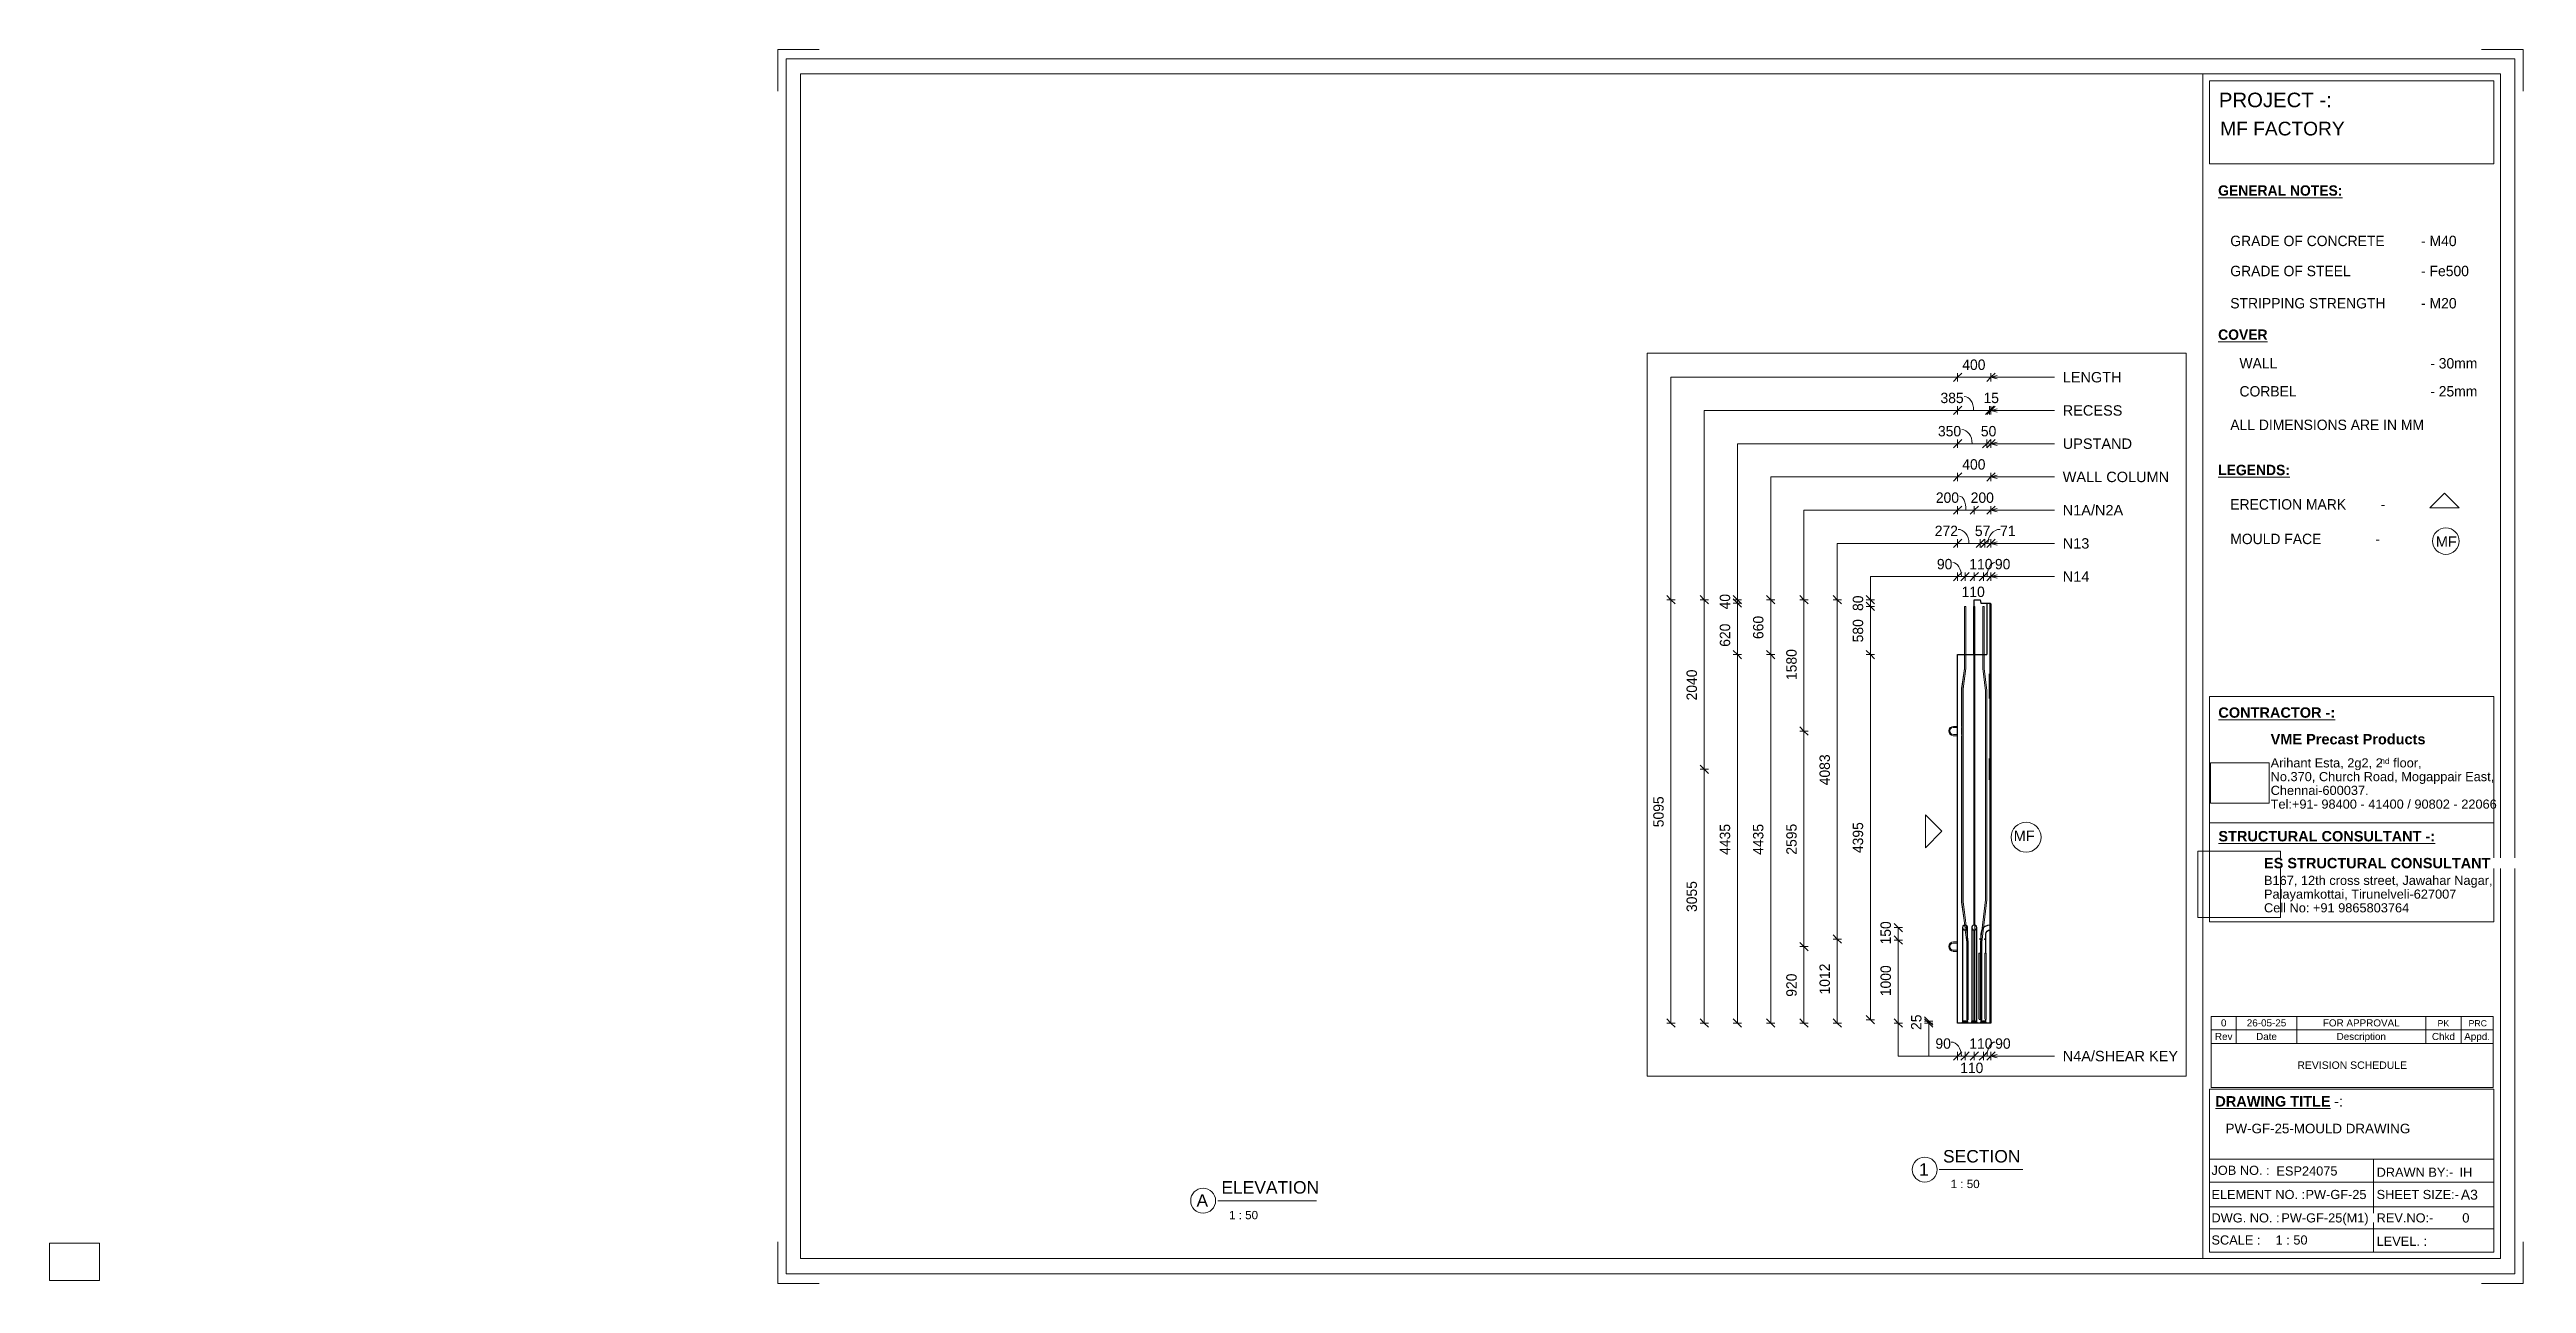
# Paper-space layout 'Layout1' of a CAD drawing. Header units: millimetres. Extents: x 0 to 596, y -1 to 296.
# The model-space entities are those that its viewports show. They can reach past a viewport. Long polylines and large blocks are cut down to what shows.
import ezdxf

# ---------------------------------------------------------------- set-up
doc = ezdxf.new("R2010")
doc.units = ezdxf.units.MM
doc.linetypes.add('Dash', pattern=[6.36, 3.18, -3.18])
for name, color, linetype, lineweight in [('A-ANNO-DIMS', 211, 'Continuous', 9), ('A-ANNO-DIMS-50', 211, 'Continuous', 9), ('A-DETL-MBND', 5, 'Continuous', 18), ('A-DETL-THIN', 151, 'Continuous', 18), ('A-GENM', 13, 'Continuous', 18), ('A-WALL', 113, 'Continuous', 25), ('A-WALL-HDLN', 110, 'Dash', 25), ('G-ANNO-SCHD', 231, 'Continuous', 9), ('G-ANNO-TEXT', 231, 'Continuous', 9), ('G-ANNO-TTLB', 6, 'Continuous', 9), ('G-ANNO-TTLB-MEDM', 33, 'Continuous', 9), ('G-ANNO-TTLB-THIN', 151, 'Continuous', 9), ('S-RBAR', 171, 'Continuous', 18)]:
    doc.layers.add(name, color=color, linetype=linetype, lineweight=lineweight)
doc.layers.add('G-ANNO-NPLT', color=191, linetype='Continuous')
doc.styles.add('Arial_1', font='arial.ttf', dxfattribs={"height": 125})
doc.styles.add('Arial_10', font='arial.ttf', dxfattribs={"height": 2.3})
doc.styles.add('Arial_11', font='arial.ttf', dxfattribs={"height": 1.8})
doc.styles.add('Arial_12', font='arial.ttf', dxfattribs={"height": 1.7})
doc.styles.add('Arial_13', font='arial.ttf', dxfattribs={"height": 2})
doc.styles.add('Arial_14', font='arial.ttf', dxfattribs={"height": 3})
doc.styles.add('Arial_15', font='arial.ttf', dxfattribs={"height": 1.5})
doc.styles.add('Arial_3', font='arial.ttf', dxfattribs={"height": 3.5})
doc.styles.add('Arial_4', font='arial.ttf', dxfattribs={"height": 2.2})
doc.styles.add('Arial_5', font='arial.ttf', dxfattribs={"height": 2.4})
doc.styles.add('Arial_6', font='arial.ttf', dxfattribs={"height": 2.5})
doc.styles.add('Arial_7', font='arial.ttf', dxfattribs={"height": 1.42976})
doc.styles.add('Arial_8', font='arial.ttf', dxfattribs={"height": 2.25})
doc.styles.add('Arial_9', font='arial.ttf', dxfattribs={"height": 3.3})
doc.styles.add('Arial_B', font='arialbd.ttf', dxfattribs={"height": 2.5})
doc.styles.add('Nirmala UI Semilight', font='NirmalaS.ttf', dxfattribs={"height": 125})
doc.styles.add('Nirmala UI Semilight_1', font='NirmalaS.ttf', dxfattribs={"height": 2.5})
doc.styles.add('Nirmala UI Semilight_B', font='', dxfattribs={"height": 2.5})
doc.styles.get('Nirmala UI Semilight_B').set_extended_font_data('Nirmala UI Semilight', bold=True)
doc.dimstyles.new('Arrow_Filled_-_2_5_NI_UI', dxfattribs={"dimscale": 304.8, "dimtxt": 130.920493, "dimasz": 0.328084, "dimexe": 0.164042, "dimexo": 0.0625, "dimgap": 0.164042, "dimtad": 1, "dimdec": 4, "dimzin": 0, "dimdsep": 46, "dimtxsty": 'Nirmala UI Semilight', "dimblk1": 'OBLIQUE', "dimblk2": 'OBLIQUE', "dimsah": 1, "dimcen": 0.09, "dimazin": 0, "dimtfac": 1, "dimtdec": 4, "dimtix": 1, "dimtmove": 1, "dimatfit": 3, "dimfxl": 0.164042, "dimfxlon": 1, "dimtvp": 1, "dimtolj": 1, "dimtzin": 0, "dimarcsym": 2})
doc.dimstyles.new('Arrow_Filled_-_2_5_NI_UI_1', dxfattribs={"dimscale": 304.8, "dimtxt": 130.920493, "dimasz": 0.328084, "dimexe": 0.164042, "dimexo": 0.0625, "dimgap": 0.164042, "dimtad": 1, "dimdec": 4, "dimzin": 0, "dimdsep": 46, "dimtxsty": 'Nirmala UI Semilight', "dimblk1": 'OBLIQUE', "dimblk2": 'OBLIQUE', "dimsah": 1, "dimcen": 0.09, "dimazin": 0, "dimtfac": 1, "dimtdec": 4, "dimtix": 1, "dimtmove": 0, "dimatfit": 3, "dimfxl": 0.164042, "dimfxlon": 1, "dimtvp": 1, "dimtolj": 1, "dimtzin": 0, "dimarcsym": 2})
doc.dimstyles.new('Arrow_Filled_-_2_5_NI_UI_2', dxfattribs={"dimscale": 304.8, "dimtxt": 130.920493, "dimasz": 0.328084, "dimexe": 0.164042, "dimexo": 0.0625, "dimgap": 0.164042, "dimtad": 1, "dimdec": 4, "dimzin": 0, "dimdsep": 46, "dimtxsty": 'Nirmala UI Semilight', "dimblk1": 'OBLIQUE', "dimblk2": 'OBLIQUE', "dimsah": 1, "dimcen": 0.09, "dimazin": 0, "dimtfac": 1, "dimtdec": 4, "dimtix": 1, "dimtmove": 2, "dimatfit": 3, "dimfxl": 0.164042, "dimfxlon": 1, "dimtvp": 1, "dimtolj": 1, "dimtzin": 0, "dimarcsym": 2})
picture_1 = doc.add_image_def('image1.jpg', size_in_pixel=(996, 686))
picture_2 = doc.add_image_def('image2.jpg', size_in_pixel=(1600, 1280))

psp = doc.layouts.get("Layout1")

msp = doc.modelspace()

# ---------------------------------------------------------------- texts
at = {"layer": 'G-ANNO-TEXT', "color": 7, "char_height": 125, "attachment_point": 1, "style": 'Arial_1'}
for s, insert, width in [('LENGTH', (14880.55125, 6440.68903), 857.805625), ('RECESS', (14880.55125, 6040.68903), 865.8225), ('UPSTAND', (14880.55125, 5640.68903), 1010.12625), ('WALL COLUMN', (14880.55125, 5240.68903), 1551.2653125), ('N1A/N2A', (14880.55125, 4840.68903), 877.8478125), ('N13', (14880.55125, 4440.68903), 384.81), ('N14', (14880.55125, 4040.68903), 384.81), ('MF', (14290.94658, 920.88177), 300.6328125), ('N4A/SHEAR KEY', (14880.55125, -1728.92467), 1675.526875)]:
    msp.add_mtext(s, dxfattribs=dict(at, insert=insert, width=width))

# ---------------------------------------------------------------- blocks, each defined once
blk = doc.blocks.new('ES-Landscape-A3 - ES-Landscape-A3-502445-PW-GF-25-MOULD DRAWING')
at = {"layer": 'G-ANNO-TTLB'}
for p, q in [((175.24, 296.27), (185.24, 296.27)), ((175.24, 296.27), (175.24, 286.27)), ((595.24, 296.27), (585.24, 296.27)), ((595.24, 296.27), (595.24, 286.27)), ((519.77, 140.54), (588.2, 140.54)), ((519.77, 86.33), (519.77, 140.54)), ((588.2, 86.33), (588.2, 140.54)), ((519.77, 110.14), (588.2, 110.14)), ((519.77, 6.78), (519.77, 46.03)), ((588.2, 6.78), (588.2, 46.03)), ((559.23, 29.2), (559.23, 6.78)), ((175.24, -0.73), (175.24, 9.27)), ((595.24, -0.73), (595.24, 9.27)), ((175.24, -0.73), (185.24, -0.73)), ((595.24, -0.73), (585.24, -0.73))]:
    blk.add_line(p, q, dxfattribs=at)
at = {"layer": 'G-ANNO-TTLB-MEDM'}
for p, q in [((180.73, 290.44), (180.73, 5.31)), ((180.73, 290.44), (589.79, 290.44)), ((518.17, 290.44), (518.17, 5.31)), ((519.77, 268.77), (519.77, 288.77)), ((519.77, 288.77), (588.2, 288.77)), ((588.2, 288.77), (588.2, 268.77)), ((589.79, 290.44), (589.79, 5.31)), ((588.2, 268.77), (519.77, 268.77)), ((519.77, 86.33), (588.2, 86.33)), ((519.77, 6.78), (588.2, 6.78)), ((180.73, 5.31), (589.79, 5.31))]:
    blk.add_line(p, q, dxfattribs=at)
at = {"layer": 'G-ANNO-TTLB-THIN'}
for p, q in [((177.29, 294.03), (177.29, 1.56)), ((593.23, 294.03), (177.29, 294.03)), ((593.23, 1.56), (593.23, 294.03)), ((519.77, 46.03), (588.2, 46.03)), ((519.77, 29.2), (588.2, 29.2)), ((519.77, 23.64), (588.2, 23.64)), ((519.77, 17.68), (588.2, 17.68)), ((519.77, 12.43), (588.2, 12.43)), ((177.29, 1.56), (593.23, 1.56))]:
    blk.add_line(p, q, dxfattribs=at)
at = {"layer": 'G-ANNO-TTLB', "insert": (534.5, 131.53), "char_height": 2.5, "width": 45.135, "attachment_point": 1, "style": 'Arial_B', "bg_fill": 3, "box_fill_scale": 0, "bg_fill_color": 256, "bg_fill_true_color": 3254780160, "bg_fill_transparency": 256}
blk.add_mtext('VME Precast Products', dxfattribs=at)
at = {"layer": 'G-ANNO-TTLB', "attachment_point": 1}
for s, insert, char_height, width, style in [('Arihant Esta, 2g2, 2', (534.5, 125.68), 2.2, 31.9873, 'Arial_4'), ('nd', (560.89, 125.72), 1.43, 2.7257, 'Arial_7'), (' floor,', (563.14, 125.68), 2.2, 9.1392, 'Arial_4'), ('No.370, Church Road, Mogappair East,', (534.5, 122.37), 2.2, 63.4135, 'Arial_4'), ('Tel:+91- 98400 - 41400 / 90802 - 22066 ', (534.5, 115.75), 2.2, 65.2574, 'Arial_4'), ('Chennai-600037.', (534.5, 119.06), 2.2, 27.6582, 'Arial_4'), ('Cell No: +91 9865803764', (532.9, 90.79), 2.2, 41.0464, 'Arial_4'), ('Palayamkottai, Tirunelveli-627007', (532.9, 94.09), 2.2, 54.4346, 'Arial_4'), ('JOB NO. :', (520.26, 27.61), 2.2, 16.5949, 'Arial_4'), ('DRAWN BY:-', (560, 27.14), 2.2, 21.7257, 'Arial_4'), ('ELEMENT NO. :', (520.26, 21.79), 2.2, 26.5359, 'Arial_4'), ('SHEET SIZE:-', (560, 21.79), 2.2, 23.2489, 'Arial_4'), ('DWG. NO. :', (520.26, 16.16), 2.2, 19.481, 'Arial_4'), ('REV.NO:-', (560, 16.16), 2.2, 16.0338, 'Arial_4'), ('SCALE :', (520.26, 10.84), 2.2, 13.8692, 'Arial_4'), ('LEVEL. :', (560, 10.53), 2.2, 14.3502, 'Arial_4')]:
    blk.add_mtext(s, dxfattribs=dict(at, insert=insert, char_height=char_height, width=width, style=style))
at = {"layer": 'G-ANNO-TTLB'}
image = blk.add_image(picture_1, insert=(520, 114.84), size_in_units=(14.11, 9.72), dxfattribs=at)
image.dxf.flags = 7
image = blk.add_image(picture_2, insert=(516.95, 87.39), size_in_units=(19.92, 15.93), dxfattribs=at)
image.dxf.flags = 7
at = {"layer": 'G-ANNO-TTLB', "attachment_point": 1, "bg_fill": 3, "box_fill_scale": 0, "bg_fill_color": 256, "bg_fill_true_color": 3254780160, "bg_fill_transparency": 256}
for s, insert, char_height, width, style in [('PROJECT -:', (522.05, 285.89), 3.5, 33.3502, 'Arial_3'), ('\\LCONTRACTOR -:', (521.92, 137.94), 2.5, 33.9114, 'Arial_B'), ('\\LSTRUCTURAL CONSULTANT -:', (521.92, 108.18), 2.5, 62.8523, 'Arial_B'), ('ES STRUCTURAL CONSULTANT', (532.9, 101.7), 2.5, 65.6582, 'Arial_B'), ('\\LDRAWING TITLE', (521.19, 44.36), 2.5, 33.4304, 'Arial_B'), ('A3', (580.27, 21.84), 2.4, 4.9705, 'Arial_5')]:
    blk.add_mtext(s, dxfattribs=dict(at, insert=insert, char_height=char_height, width=width, style=style))
at = {"layer": 'G-ANNO-TTLB', "insert": (532.9, 97.4), "char_height": 2.2, "width": 65.1772, "attachment_point": 1, "style": 'Arial_4'}
blk.add_mtext('B167, 12th cross street, Jawahar Nagar,', dxfattribs=at)
at = {"layer": 'G-ANNO-TTLB', "insert": (548.78, 44.36), "char_height": 2.5, "width": 1.2025, "attachment_point": 1, "style": 'Arial_B', "bg_fill": 3, "box_fill_scale": 0, "bg_fill_color": 256, "bg_fill_true_color": 3254780160, "bg_fill_transparency": 256}
blk.add_mtext('\\fArial|b1|i0|c0|p34|; ', dxfattribs=at)
at = {"layer": 'G-ANNO-TTLB', "insert": (549.77, 44.36), "char_height": 2.5, "width": 2.6456, "attachment_point": 1, "style": 'Arial_6', "bg_fill": 3, "box_fill_scale": 0, "bg_fill_color": 256, "bg_fill_true_color": 3254780160, "bg_fill_transparency": 256}
blk.add_mtext('-:', dxfattribs=at)
blk = doc.blocks.new('Viewport - M_View Title-1040-PW-GF-25-MOULD DRAWING')
at = {"layer": 'G-ANNO-TTLB'}
for start, end in [(360, 180), (180, 0)]:
    blk.add_arc((-3.5, 0), 3, start, end, dxfattribs=at)
blk = doc.blocks.new('12_7Ø_ Lifting Insert_COLUMN - 12_9Ø Lifting insert-1653171-Elevation Right')
at = {"layer": 'A-GENM'}
for p, q in [((17735.43, 2176.35), (17685.43, 2176.35)), ((17685.43, 2163.65), (17735.43, 2163.65)), ((17735.43, 2076.35), (17685.43, 2076.35)), ((17685.43, 2063.65), (17735.43, 2063.65))]:
    blk.add_line(p, q, dxfattribs=at)
at = {"layer": 'A-GENM', "flags": 128}
for points in [[(17685.43, 2176.35), (17664.37, 2172.27), (17646.36, 2160.61), (17634.02, 2143.07), (17629.12, 2122.18), (17632.39, 2100.98), (17643.34, 2082.54), (17660.39, 2069.52), (17681.07, 2063.82), (17685.43, 2063.65)], [(17685.43, 2076.35), (17667.03, 2080.42), (17652.06, 2091.87), (17643.31, 2108.56), (17642.41, 2127.38), (17649.53, 2144.83), (17663.34, 2157.65), (17681.28, 2163.45), (17685.43, 2163.65)]]:
    blk.add_lwpolyline(points, dxfattribs=at)
blk = doc.blocks.new('DIMBLOCK68-Elevation Front')
at = {"layer": 'A-ANNO-DIMS-50'}
for p, q in [((-29.72, 3700), (-79.72, 3750)), ((-29.72, 3700), (-79.72, 3700)), ((-29.72, -1395), (-29.72, 3700)), ((-29.72, 3700), (20.28, 3650)), ((-29.72, 3700), (20.28, 3700)), ((-29.72, -1395), (-79.72, -1345)), ((-29.72, -1395), (-79.72, -1395)), ((-29.72, -1395), (20.28, -1445)), ((-29.72, -1395), (20.28, -1395))]:
    blk.add_line(p, q, dxfattribs=at)
at = {"layer": 'A-ANNO-DIMS-50', "color": 0, "insert": (-242.81, 962.07), "char_height": 125, "width": 457.0315, "attachment_point": 1, "rotation": 90, "line_spacing_factor": 1.142579, "style": 'Nirmala UI Semilight'}
blk.add_mtext('5095', dxfattribs=at)
blk = doc.blocks.new('_Oblique')
at = {"color": 0, "linetype": 'ByBlock', "lineweight": -2}
blk.add_line((-0.5, -0.5), (0.5, 0.5), dxfattribs=at)
blk = doc.blocks.new('DIMBLOCK85-Elevation Right')
at = {"layer": 'A-ANNO-DIMS-50'}
for p, q in [((13925.97, 3978.19), (13975.97, 4028.19)), ((13925.97, 3978.19), (13925.97, 4028.19)), ((14015.97, 3978.19), (14065.97, 4028.19)), ((14015.97, 3978.19), (14015.97, 4028.19)), ((13925.97, 3978.19), (13875.97, 3928.19)), ((14015.97, 3978.19), (13925.97, 3978.19)), ((13925.97, 3978.19), (13925.97, 3928.19)), ((14015.97, 3978.19), (13965.97, 3928.19)), ((14015.97, 3978.19), (14015.97, 3928.19))]:
    blk.add_line(p, q, dxfattribs=at)
blk.add_ellipse((14064.79, 3978.19), major_axis=(0, 169.02), ratio=0.555106, start_param=0, end_param=1.570796, dxfattribs=at)
at = {"layer": 'A-ANNO-DIMS-50', "color": 0, "insert": (14064.79, 4191.28), "char_height": 125, "width": 228.5158, "attachment_point": 1, "line_spacing_factor": 1.142579, "style": 'Nirmala UI Semilight'}
blk.add_mtext('90', dxfattribs=at)
blk = doc.blocks.new('DIMBLOCK86-Elevation Right')
at = {"layer": 'A-ANNO-DIMS-50'}
for p, q in [((13815.97, 3978.19), (13865.97, 4028.19)), ((13815.97, 3978.19), (13815.97, 4028.19)), ((13925.97, 3978.19), (13975.97, 4028.19)), ((13925.97, 3978.19), (13925.97, 4028.19)), ((13815.97, 3978.19), (13765.97, 3928.19)), ((13925.97, 3978.19), (13815.97, 3978.19)), ((13815.97, 3978.19), (13815.97, 3928.19)), ((13925.97, 3978.19), (13875.97, 3928.19)), ((13925.97, 3978.19), (13925.97, 3928.19))]:
    blk.add_line(p, q, dxfattribs=at)
at = {"layer": 'A-ANNO-DIMS-50', "color": 0, "insert": (13756.71, 4191.28), "char_height": 125, "width": 274.2189, "attachment_point": 1, "line_spacing_factor": 1.142579, "style": 'Nirmala UI Semilight'}
blk.add_mtext('110', dxfattribs=at)
blk = doc.blocks.new('DIMBLOCK87-Elevation Right')
at = {"layer": 'A-ANNO-DIMS-50'}
for p, q in [((13705.97, 3978.19), (13755.97, 4028.19)), ((13705.97, 3978.19), (13705.97, 4028.19)), ((13815.97, 3978.19), (13865.97, 4028.19)), ((13815.97, 3978.19), (13815.97, 4028.19)), ((13705.97, 3978.19), (13655.97, 3928.19)), ((13815.97, 3978.19), (13705.97, 3978.19)), ((13705.97, 3978.19), (13705.97, 3928.19)), ((13815.97, 3978.19), (13765.97, 3928.19)), ((13815.97, 3978.19), (13815.97, 3928.19))]:
    blk.add_line(p, q, dxfattribs=at)
at = {"layer": 'A-ANNO-DIMS-50', "color": 0, "insert": (13663.97, 3857.96), "char_height": 125, "width": 274.2189, "attachment_point": 1, "line_spacing_factor": 1.142579, "style": 'Nirmala UI Semilight'}
blk.add_mtext('110', dxfattribs=at)
blk = doc.blocks.new('DIMBLOCK88-Elevation Right')
at = {"layer": 'A-ANNO-DIMS-50'}
for p, q in [((13615.97, 3978.19), (13665.97, 4028.19)), ((13615.97, 3978.19), (13615.97, 4028.19)), ((13705.97, 3978.19), (13755.97, 4028.19)), ((13705.97, 3978.19), (13705.97, 4028.19)), ((13615.97, 3978.19), (13565.97, 3928.19)), ((13705.97, 3978.19), (13615.97, 3978.19)), ((13615.97, 3978.19), (13615.97, 3928.19)), ((13705.97, 3978.19), (13655.97, 3928.19)), ((13705.97, 3978.19), (13705.97, 3928.19))]:
    blk.add_line(p, q, dxfattribs=at)
blk.add_ellipse((13557.23, 3978.19), major_axis=(0, 169.02), ratio=0.613778, start_param=4.712389, end_param=6.283185, dxfattribs=at)
at = {"layer": 'A-ANNO-DIMS-50', "color": 0, "insert": (13366.8, 4191.28), "char_height": 125, "width": 228.5158, "attachment_point": 1, "line_spacing_factor": 1.142579, "style": 'Nirmala UI Semilight'}
blk.add_mtext('90', dxfattribs=at)
blk = doc.blocks.new('DIMBLOCK89-Elevation Right')
at = {"layer": 'A-ANNO-DIMS-50'}
for p, q in [((12567.32, 3700), (12517.32, 3750)), ((12567.32, 3700), (12517.32, 3700)), ((12567.32, 3700), (12567.32, 3620)), ((12567.32, 3700), (12617.32, 3650)), ((12567.32, 3700), (12617.32, 3700)), ((12567.32, 3620), (12517.32, 3670)), ((12567.32, 3620), (12517.32, 3620)), ((12567.32, 3620), (12617.32, 3570)), ((12567.32, 3620), (12617.32, 3620))]:
    blk.add_line(p, q, dxfattribs=at)
at = {"layer": 'A-ANNO-DIMS-50', "color": 0, "insert": (12354.24, 3564.79), "char_height": 125, "width": 228.5158, "attachment_point": 1, "rotation": 90, "line_spacing_factor": 1.142579, "style": 'Nirmala UI Semilight'}
blk.add_mtext('80', dxfattribs=at)
blk = doc.blocks.new('DIMBLOCK90-Elevation Right')
at = {"layer": 'A-ANNO-DIMS-50'}
for p, q in [((12567.32, 3620), (12517.32, 3670)), ((12567.32, 3620), (12517.32, 3620)), ((12567.32, 3620), (12567.32, 3040)), ((12567.32, 3620), (12617.32, 3570)), ((12567.32, 3620), (12617.32, 3620)), ((12567.32, 3040), (12517.32, 3090)), ((12567.32, 3040), (12517.32, 3040)), ((12567.32, 3040), (12617.32, 2990)), ((12567.32, 3040), (12617.32, 3040))]:
    blk.add_line(p, q, dxfattribs=at)
at = {"layer": 'A-ANNO-DIMS-50', "color": 0, "insert": (12354.24, 3187.18), "char_height": 125, "width": 342.7737, "attachment_point": 1, "rotation": 90, "line_spacing_factor": 1.142579, "style": 'Nirmala UI Semilight'}
blk.add_mtext('580', dxfattribs=at)
blk = doc.blocks.new('DIMBLOCK91-Elevation Right')
at = {"layer": 'A-ANNO-DIMS-50'}
for p, q in [((12567.32, 3040), (12517.32, 3090)), ((12567.32, 3040), (12517.32, 3040)), ((12567.32, 3040), (12567.32, -1355)), ((12567.32, 3040), (12617.32, 2990)), ((12567.32, 3040), (12617.32, 3040)), ((12567.32, -1355), (12517.32, -1305)), ((12567.32, -1355), (12517.32, -1355)), ((12567.32, -1355), (12617.32, -1405)), ((12567.32, -1355), (12617.32, -1355))]:
    blk.add_line(p, q, dxfattribs=at)
at = {"layer": 'A-ANNO-DIMS-50', "color": 0, "insert": (12354.24, 650.88), "char_height": 125, "width": 459.888, "attachment_point": 1, "rotation": 90, "line_spacing_factor": 1.142579, "style": 'Nirmala UI Semilight'}
blk.add_mtext('4395', dxfattribs=at)
blk = doc.blocks.new('DIMBLOCK92-Elevation Right')
at = {"layer": 'A-ANNO-DIMS-50'}
for p, q in [((13815.97, 4778.19), (13865.97, 4828.19)), ((13815.97, 4778.19), (13815.97, 4828.19)), ((14015.97, 4778.19), (14065.97, 4828.19)), ((14015.97, 4778.19), (14015.97, 4828.19)), ((13815.97, 4778.19), (13765.97, 4728.19)), ((14015.97, 4778.19), (13815.97, 4778.19)), ((13815.97, 4778.19), (13815.97, 4728.19)), ((14015.97, 4778.19), (13965.97, 4728.19)), ((14015.97, 4778.19), (14015.97, 4728.19))]:
    blk.add_line(p, q, dxfattribs=at)
at = {"layer": 'A-ANNO-DIMS-50', "color": 0, "insert": (13773.14, 4991.28), "char_height": 125, "width": 342.7737, "attachment_point": 1, "line_spacing_factor": 1.142579, "style": 'Nirmala UI Semilight'}
blk.add_mtext('200', dxfattribs=at)
blk = doc.blocks.new('DIMBLOCK93-Elevation Right')
at = {"layer": 'A-ANNO-DIMS-50'}
for p, q in [((13615.97, 4778.19), (13665.97, 4828.19)), ((13615.97, 4778.19), (13615.97, 4828.19)), ((13815.97, 4778.19), (13865.97, 4828.19)), ((13815.97, 4778.19), (13815.97, 4828.19)), ((13615.97, 4778.19), (13565.97, 4728.19)), ((13815.97, 4778.19), (13615.97, 4778.19)), ((13615.97, 4778.19), (13615.97, 4728.19)), ((13815.97, 4778.19), (13765.97, 4728.19)), ((13815.97, 4778.19), (13815.97, 4728.19))]:
    blk.add_line(p, q, dxfattribs=at)
blk.add_ellipse((13639.62, 4778.19), major_axis=(0, 169.02), ratio=0.451677, start_param=4.712389, end_param=6.283185, dxfattribs=at)
at = {"layer": 'A-ANNO-DIMS-50', "color": 0, "insert": (13353.98, 4991.28), "char_height": 125, "width": 342.7737, "attachment_point": 1, "line_spacing_factor": 1.142579, "style": 'Nirmala UI Semilight'}
blk.add_mtext('200', dxfattribs=at)
blk = doc.blocks.new('DIMBLOCK94-Elevation Right')
at = {"layer": 'A-ANNO-DIMS-50'}
for p, q in [((11767.32, 3700), (11717.32, 3750)), ((11767.32, 3700), (11717.32, 3700)), ((11767.32, 3700), (11767.32, 2120)), ((11767.32, 3700), (11817.32, 3650)), ((11767.32, 3700), (11817.32, 3700)), ((11767.32, 2120), (11717.32, 2170)), ((11767.32, 2120), (11717.32, 2120)), ((11767.32, 2120), (11817.32, 2070)), ((11767.32, 2120), (11817.32, 2120))]:
    blk.add_line(p, q, dxfattribs=at)
at = {"layer": 'A-ANNO-DIMS-50', "color": 0, "insert": (11554.24, 2733.85), "char_height": 125, "width": 422.7542, "attachment_point": 1, "rotation": 90, "line_spacing_factor": 1.142579, "style": 'Nirmala UI Semilight'}
blk.add_mtext('1580', dxfattribs=at)
blk = doc.blocks.new('DIMBLOCK95-Elevation Right')
at = {"layer": 'A-ANNO-DIMS-50'}
for p, q in [((11767.32, 2120), (11717.32, 2170)), ((11767.32, 2120), (11717.32, 2120)), ((11767.32, 2120), (11767.32, -475)), ((11767.32, 2120), (11817.32, 2070)), ((11767.32, 2120), (11817.32, 2120)), ((11767.32, -475), (11717.32, -425)), ((11767.32, -475), (11717.32, -475)), ((11767.32, -475), (11817.32, -525)), ((11767.32, -475), (11817.32, -475))]:
    blk.add_line(p, q, dxfattribs=at)
at = {"layer": 'A-ANNO-DIMS-50', "color": 0, "insert": (11554.24, 632.07), "char_height": 125, "width": 457.0315, "attachment_point": 1, "rotation": 90, "line_spacing_factor": 1.142579, "style": 'Nirmala UI Semilight'}
blk.add_mtext('2595', dxfattribs=at)
blk = doc.blocks.new('DIMBLOCK96-Elevation Right')
at = {"layer": 'A-ANNO-DIMS-50'}
for p, q in [((11767.32, -475), (11717.32, -425)), ((11767.32, -475), (11717.32, -475)), ((11767.32, -475), (11767.32, -1395)), ((11767.32, -475), (11817.32, -525)), ((11767.32, -475), (11817.32, -475)), ((11767.32, -1395), (11717.32, -1345)), ((11767.32, -1395), (11717.32, -1395)), ((11767.32, -1395), (11817.32, -1445)), ((11767.32, -1395), (11817.32, -1395))]:
    blk.add_line(p, q, dxfattribs=at)
at = {"layer": 'A-ANNO-DIMS-50', "color": 0, "insert": (11554.24, -1077.82), "char_height": 125, "width": 342.7737, "attachment_point": 1, "rotation": 90, "line_spacing_factor": 1.142579, "style": 'Nirmala UI Semilight'}
blk.add_mtext('920', dxfattribs=at)
blk = doc.blocks.new('DIMBLOCK97-Elevation Right')
at = {"layer": 'A-ANNO-DIMS-50'}
for p, q in [((13615.97, 5178.19), (13665.97, 5228.19)), ((13615.97, 5178.19), (13615.97, 5228.19)), ((14015.97, 5178.19), (14065.97, 5228.19)), ((14015.97, 5178.19), (14015.97, 5228.19)), ((13615.97, 5178.19), (13565.97, 5128.19)), ((14015.97, 5178.19), (13615.97, 5178.19)), ((13615.97, 5178.19), (13615.97, 5128.19)), ((14015.97, 5178.19), (13965.97, 5128.19)), ((14015.97, 5178.19), (14015.97, 5128.19))]:
    blk.add_line(p, q, dxfattribs=at)
at = {"layer": 'A-ANNO-DIMS-50', "color": 0, "insert": (13671.95, 5391.28), "char_height": 125, "width": 345.6301, "attachment_point": 1, "line_spacing_factor": 1.142579, "style": 'Nirmala UI Semilight'}
blk.add_mtext('400', dxfattribs=at)
blk = doc.blocks.new('DIMBLOCK98-Elevation Right')
at = {"layer": 'A-ANNO-DIMS-50'}
for p, q in [((11367.32, 3700), (11317.32, 3750)), ((11367.32, 3700), (11317.32, 3700)), ((11367.32, 3700), (11367.32, 3040)), ((11367.32, 3700), (11417.32, 3650)), ((11367.32, 3700), (11417.32, 3700)), ((11367.32, 3040), (11317.32, 3090)), ((11367.32, 3040), (11317.32, 3040)), ((11367.32, 3040), (11417.32, 2990)), ((11367.32, 3040), (11417.32, 3040))]:
    blk.add_line(p, q, dxfattribs=at)
at = {"layer": 'A-ANNO-DIMS-50', "color": 0, "insert": (11154.24, 3227.18), "char_height": 125, "width": 342.7737, "attachment_point": 1, "rotation": 90, "line_spacing_factor": 1.142579, "style": 'Nirmala UI Semilight'}
blk.add_mtext('660', dxfattribs=at)
blk = doc.blocks.new('DIMBLOCK99-Elevation Right')
at = {"layer": 'A-ANNO-DIMS-50'}
for p, q in [((11367.32, 3040), (11317.32, 3090)), ((11367.32, 3040), (11317.32, 3040)), ((11367.32, 3040), (11367.32, -1395)), ((11367.32, 3040), (11417.32, 2990)), ((11367.32, 3040), (11417.32, 3040)), ((11367.32, -1395), (11317.32, -1345)), ((11367.32, -1395), (11317.32, -1395)), ((11367.32, -1395), (11417.32, -1445)), ((11367.32, -1395), (11417.32, -1395))]:
    blk.add_line(p, q, dxfattribs=at)
at = {"layer": 'A-ANNO-DIMS-50', "color": 0, "insert": (11154.24, 629.69), "char_height": 125, "width": 462.7444, "attachment_point": 1, "rotation": 90, "line_spacing_factor": 1.142579, "style": 'Nirmala UI Semilight'}
blk.add_mtext('4435', dxfattribs=at)
blk = doc.blocks.new('DIMBLOCK100-Elevation Right')
at = {"layer": 'A-ANNO-DIMS-50'}
for p, q in [((13965.97, 5578.19), (14015.97, 5628.19)), ((13965.97, 5578.19), (13965.97, 5628.19)), ((14015.97, 5578.19), (14065.97, 5628.19)), ((14015.97, 5578.19), (14015.97, 5628.19)), ((13965.97, 5578.19), (13915.97, 5528.19)), ((14015.97, 5578.19), (13965.97, 5578.19)), ((13965.97, 5578.19), (13965.97, 5528.19)), ((14015.97, 5578.19), (13965.97, 5528.19)), ((14015.97, 5578.19), (14015.97, 5528.19))]:
    blk.add_line(p, q, dxfattribs=at)
at = {"layer": 'A-ANNO-DIMS-50', "color": 0, "insert": (13895.75, 5791.28), "char_height": 125, "width": 228.5158, "attachment_point": 1, "line_spacing_factor": 1.142579, "style": 'Nirmala UI Semilight'}
blk.add_mtext('50', dxfattribs=at)
blk = doc.blocks.new('DIMBLOCK101-Elevation Right')
at = {"layer": 'A-ANNO-DIMS-50'}
for p, q in [((13615.97, 5578.19), (13665.97, 5628.19)), ((13615.97, 5578.19), (13615.97, 5628.19)), ((13965.97, 5578.19), (14015.97, 5628.19)), ((13965.97, 5578.19), (13965.97, 5628.19)), ((13615.97, 5578.19), (13565.97, 5528.19)), ((13965.97, 5578.19), (13615.97, 5578.19)), ((13615.97, 5578.19), (13615.97, 5528.19)), ((13965.97, 5578.19), (13915.97, 5528.19)), ((13965.97, 5578.19), (13965.97, 5528.19))]:
    blk.add_line(p, q, dxfattribs=at)
blk.add_ellipse((13665.23, 5578.19), major_axis=(0, 169.02), ratio=0.743923, start_param=4.712389, end_param=6.283185, dxfattribs=at)
at = {"layer": 'A-ANNO-DIMS-50', "color": 0, "insert": (13379.58, 5791.28), "char_height": 125, "width": 342.7737, "attachment_point": 1, "line_spacing_factor": 1.142579, "style": 'Nirmala UI Semilight'}
blk.add_mtext('350', dxfattribs=at)
blk = doc.blocks.new('DIMBLOCK102-Elevation Right')
at = {"layer": 'A-ANNO-DIMS-50'}
for p, q in [((10967.32, 3700), (10917.32, 3750)), ((10967.32, 3660), (10917.32, 3710)), ((10967.32, 3700), (10917.32, 3700)), ((10967.32, 3700), (10967.32, 3660)), ((10967.32, 3700), (11017.32, 3650)), ((10967.32, 3700), (11017.32, 3700)), ((10967.32, 3660), (10917.32, 3660)), ((10967.32, 3660), (11017.32, 3610)), ((10967.32, 3660), (11017.32, 3660))]:
    blk.add_line(p, q, dxfattribs=at)
at = {"layer": 'A-ANNO-DIMS-50', "color": 0, "insert": (10754.24, 3583.59), "char_height": 125, "width": 231.3722, "attachment_point": 1, "rotation": 90, "line_spacing_factor": 1.142579, "style": 'Nirmala UI Semilight'}
blk.add_mtext('40', dxfattribs=at)
blk = doc.blocks.new('DIMBLOCK103-Elevation Right')
at = {"layer": 'A-ANNO-DIMS-50'}
for p, q in [((10967.32, 3660), (10917.32, 3710)), ((10967.32, 3660), (10917.32, 3660)), ((10967.32, 3660), (10967.32, 3040)), ((10967.32, 3660), (11017.32, 3610)), ((10967.32, 3660), (11017.32, 3660)), ((10967.32, 3040), (10917.32, 3090)), ((10967.32, 3040), (10917.32, 3040)), ((10967.32, 3040), (11017.32, 2990)), ((10967.32, 3040), (11017.32, 3040))]:
    blk.add_line(p, q, dxfattribs=at)
at = {"layer": 'A-ANNO-DIMS-50', "color": 0, "insert": (10754.24, 3133.82), "char_height": 125, "width": 342.7737, "attachment_point": 1, "rotation": 90, "line_spacing_factor": 1.142579, "style": 'Nirmala UI Semilight'}
blk.add_mtext('620', dxfattribs=at)
blk = doc.blocks.new('DIMBLOCK104-Elevation Right')
at = {"layer": 'A-ANNO-DIMS-50'}
for p, q in [((10967.32, 3040), (10917.32, 3090)), ((10967.32, 3040), (10917.32, 3040)), ((10967.32, 3040), (10967.32, -1395)), ((10967.32, 3040), (11017.32, 2990)), ((10967.32, 3040), (11017.32, 3040)), ((10967.32, -1395), (10917.32, -1345)), ((10967.32, -1395), (10917.32, -1395)), ((10967.32, -1395), (11017.32, -1445)), ((10967.32, -1395), (11017.32, -1395))]:
    blk.add_line(p, q, dxfattribs=at)
at = {"layer": 'A-ANNO-DIMS-50', "color": 0, "insert": (10754.24, 629.69), "char_height": 125, "width": 462.7444, "attachment_point": 1, "rotation": 90, "line_spacing_factor": 1.142579, "style": 'Nirmala UI Semilight'}
blk.add_mtext('4435', dxfattribs=at)
blk = doc.blocks.new('DIMBLOCK105-Elevation Right')
at = {"layer": 'A-ANNO-DIMS-50'}
for p, q in [((14000.97, 5978.19), (14050.97, 6028.19)), ((14000.97, 5978.19), (14000.97, 6028.19)), ((14015.97, 5978.19), (14065.97, 6028.19)), ((14015.97, 5978.19), (14015.97, 6028.19)), ((14000.97, 5978.19), (13950.97, 5928.19)), ((14015.97, 5978.19), (13965.97, 5928.19)), ((14015.97, 5978.19), (14000.97, 5978.19)), ((14000.97, 5978.19), (14000.97, 5928.19)), ((14015.97, 5978.19), (14015.97, 5928.19))]:
    blk.add_line(p, q, dxfattribs=at)
at = {"layer": 'A-ANNO-DIMS-50', "color": 0, "insert": (13927.53, 6191.28), "char_height": 125, "width": 194.2384, "attachment_point": 1, "line_spacing_factor": 1.142579, "style": 'Nirmala UI Semilight'}
blk.add_mtext('15', dxfattribs=at)
blk = doc.blocks.new('DIMBLOCK106-Elevation Right')
at = {"layer": 'A-ANNO-DIMS-50'}
for p, q in [((13615.97, 5978.19), (13665.97, 6028.19)), ((13615.97, 5978.19), (13615.97, 6028.19)), ((14000.97, 5978.19), (14050.97, 6028.19)), ((14000.97, 5978.19), (14000.97, 6028.19)), ((13615.97, 5978.19), (13565.97, 5928.19)), ((14000.97, 5978.19), (13615.97, 5978.19)), ((13615.97, 5978.19), (13615.97, 5928.19)), ((14000.97, 5978.19), (13950.97, 5928.19)), ((14000.97, 5978.19), (14000.97, 5928.19))]:
    blk.add_line(p, q, dxfattribs=at)
blk.add_ellipse((13695.42, 5978.19), major_axis=(0, 169.02), ratio=0.66886, start_param=4.712389, end_param=6.283185, dxfattribs=at)
at = {"layer": 'A-ANNO-DIMS-50', "color": 0, "insert": (13409.77, 6191.28), "char_height": 125, "width": 342.7737, "attachment_point": 1, "line_spacing_factor": 1.142579, "style": 'Nirmala UI Semilight'}
blk.add_mtext('385', dxfattribs=at)
blk = doc.blocks.new('DIMBLOCK107-Elevation Right')
at = {"layer": 'A-ANNO-DIMS-50'}
for p, q in [((10567.32, 3700), (10517.32, 3750)), ((10567.32, 3700), (10517.32, 3700)), ((10567.32, 3700), (10567.32, 1659.6)), ((10567.32, 3700), (10617.32, 3650)), ((10567.32, 3700), (10617.32, 3700)), ((10567.32, 1659.6), (10517.32, 1709.6)), ((10567.32, 1659.6), (10517.32, 1659.6)), ((10567.32, 1659.6), (10617.32, 1609.6)), ((10567.32, 1659.6), (10617.32, 1659.6))]:
    blk.add_line(p, q, dxfattribs=at)
at = {"layer": 'A-ANNO-DIMS-50', "color": 0, "insert": (10354.24, 2488.18), "char_height": 125, "width": 459.888, "attachment_point": 1, "rotation": 90, "line_spacing_factor": 1.142579, "style": 'Nirmala UI Semilight'}
blk.add_mtext('2040', dxfattribs=at)
blk = doc.blocks.new('DIMBLOCK108-Elevation Right')
at = {"layer": 'A-ANNO-DIMS-50'}
for p, q in [((10567.32, 1659.6), (10517.32, 1709.6)), ((10567.32, 1659.6), (10517.32, 1659.6)), ((10567.32, 1659.6), (10567.32, -1395)), ((10567.32, 1659.6), (10617.32, 1609.6)), ((10567.32, 1659.6), (10617.32, 1659.6)), ((10567.32, -1395), (10517.32, -1345)), ((10567.32, -1395), (10517.32, -1395)), ((10567.32, -1395), (10617.32, -1445)), ((10567.32, -1395), (10617.32, -1395))]:
    blk.add_line(p, q, dxfattribs=at)
at = {"layer": 'A-ANNO-DIMS-50', "color": 0, "insert": (10354.24, -58.13), "char_height": 125, "width": 457.0315, "attachment_point": 1, "rotation": 90, "line_spacing_factor": 1.142579, "style": 'Nirmala UI Semilight'}
blk.add_mtext('3055', dxfattribs=at)
blk = doc.blocks.new('DIMBLOCK109-Elevation Right')
at = {"layer": 'A-ANNO-DIMS-50'}
for p, q in [((10167.32, 3700), (10117.32, 3750)), ((10167.32, 3700), (10117.32, 3700)), ((10167.32, 3700), (10167.32, -1395)), ((10167.32, 3700), (10217.32, 3650)), ((10167.32, 3700), (10217.32, 3700)), ((10167.32, -1395), (10117.32, -1345)), ((10167.32, -1395), (10117.32, -1395)), ((10167.32, -1395), (10217.32, -1445)), ((10167.32, -1395), (10217.32, -1395))]:
    blk.add_line(p, q, dxfattribs=at)
at = {"layer": 'A-ANNO-DIMS-50', "color": 0, "insert": (9954.24, 962.07), "char_height": 125, "width": 457.0315, "attachment_point": 1, "rotation": 90, "line_spacing_factor": 1.142579, "style": 'Nirmala UI Semilight'}
blk.add_mtext('5095', dxfattribs=at)
blk = doc.blocks.new('DIMBLOCK110-Elevation Right')
at = {"layer": 'A-ANNO-DIMS-50'}
for p, q in [((13615.97, 6378.19), (13665.97, 6428.19)), ((13615.97, 6378.19), (13615.97, 6428.19)), ((14015.97, 6378.19), (14065.97, 6428.19)), ((14015.97, 6378.19), (14015.97, 6428.19)), ((13615.97, 6378.19), (13565.97, 6328.19)), ((14015.97, 6378.19), (13615.97, 6378.19)), ((13615.97, 6378.19), (13615.97, 6328.19)), ((14015.97, 6378.19), (13965.97, 6328.19)), ((14015.97, 6378.19), (14015.97, 6328.19))]:
    blk.add_line(p, q, dxfattribs=at)
at = {"layer": 'A-ANNO-DIMS-50', "color": 0, "insert": (13671.95, 6591.28), "char_height": 125, "width": 345.6301, "attachment_point": 1, "line_spacing_factor": 1.142579, "style": 'Nirmala UI Semilight'}
blk.add_mtext('400', dxfattribs=at)
blk = doc.blocks.new('DIMBLOCK111-Elevation Right')
at = {"layer": 'A-ANNO-DIMS-50'}
for p, q in [((13615.97, -1791.42), (13665.97, -1741.42)), ((13615.97, -1791.42), (13615.97, -1741.42)), ((13705.77, -1791.42), (13755.77, -1741.42)), ((13705.77, -1791.42), (13705.77, -1741.42)), ((13615.97, -1791.42), (13565.97, -1841.42)), ((13615.97, -1791.42), (13705.77, -1791.42)), ((13615.97, -1791.42), (13615.97, -1841.42)), ((13705.77, -1791.42), (13655.77, -1841.42)), ((13705.77, -1791.42), (13705.77, -1841.42))]:
    blk.add_line(p, q, dxfattribs=at)
blk.add_ellipse((13539.59, -1791.42), major_axis=(0, 169.02), ratio=0.717574, start_param=4.712389, end_param=6.283185, dxfattribs=at)
at = {"layer": 'A-ANNO-DIMS-50', "color": 0, "insert": (13349.16, -1578.34), "char_height": 125, "width": 228.5158, "attachment_point": 1, "line_spacing_factor": 1.142579, "style": 'Nirmala UI Semilight'}
blk.add_mtext('90', dxfattribs=at)
blk = doc.blocks.new('DIMBLOCK112-Elevation Right')
at = {"layer": 'A-ANNO-DIMS-50'}
for p, q in [((13705.77, -1791.42), (13755.77, -1741.42)), ((13705.77, -1791.42), (13705.77, -1741.42)), ((13815.77, -1791.42), (13865.77, -1741.42)), ((13815.77, -1791.42), (13815.77, -1741.42)), ((13705.77, -1791.42), (13655.77, -1841.42)), ((13705.77, -1791.42), (13815.77, -1791.42)), ((13705.77, -1791.42), (13705.77, -1841.42)), ((13815.77, -1791.42), (13765.77, -1841.42)), ((13815.77, -1791.42), (13815.77, -1841.42))]:
    blk.add_line(p, q, dxfattribs=at)
at = {"layer": 'A-ANNO-DIMS-50', "color": 0, "insert": (13646.51, -1871.13), "char_height": 125, "width": 274.2189, "attachment_point": 1, "line_spacing_factor": 1.142579, "style": 'Nirmala UI Semilight'}
blk.add_mtext('110', dxfattribs=at)
blk = doc.blocks.new('DIMBLOCK113-Elevation Right')
at = {"layer": 'A-ANNO-DIMS-50'}
for p, q in [((13815.77, -1791.42), (13865.77, -1741.42)), ((13815.77, -1791.42), (13815.77, -1741.42)), ((13925.97, -1791.42), (13975.97, -1741.42)), ((13925.97, -1791.42), (13925.97, -1741.42)), ((13815.77, -1791.42), (13765.77, -1841.42)), ((13815.77, -1791.42), (13925.97, -1791.42)), ((13815.77, -1791.42), (13815.77, -1841.42)), ((13925.97, -1791.42), (13875.97, -1841.42)), ((13925.97, -1791.42), (13925.97, -1841.42))]:
    blk.add_line(p, q, dxfattribs=at)
at = {"layer": 'A-ANNO-DIMS-50', "color": 0, "insert": (13756.61, -1578.34), "char_height": 125, "width": 274.2189, "attachment_point": 1, "line_spacing_factor": 1.142579, "style": 'Nirmala UI Semilight'}
blk.add_mtext('110', dxfattribs=at)
blk = doc.blocks.new('DIMBLOCK114-Elevation Right')
at = {"layer": 'A-ANNO-DIMS-50'}
for p, q in [((13925.97, -1791.42), (13975.97, -1741.42)), ((13925.97, -1791.42), (13925.97, -1741.42)), ((14015.97, -1791.42), (14065.97, -1741.42)), ((14015.97, -1791.42), (14015.97, -1741.42)), ((13925.97, -1791.42), (13875.97, -1841.42)), ((13925.97, -1791.42), (14015.97, -1791.42)), ((13925.97, -1791.42), (13925.97, -1841.42)), ((14015.97, -1791.42), (13965.97, -1841.42)), ((14015.97, -1791.42), (14015.97, -1841.42))]:
    blk.add_line(p, q, dxfattribs=at)
blk.add_ellipse((14068, -1791.42), major_axis=(0, 169.02), ratio=0.574073, start_param=0, end_param=1.570796, dxfattribs=at)
at = {"layer": 'A-ANNO-DIMS-50', "color": 0, "insert": (14068, -1578.34), "char_height": 125, "width": 228.5158, "attachment_point": 1, "line_spacing_factor": 1.142579, "style": 'Nirmala UI Semilight'}
blk.add_mtext('90', dxfattribs=at)
blk = doc.blocks.new('DIMBLOCK115-Elevation Right')
at = {"layer": 'A-ANNO-DIMS-50'}
for p, q in [((13269.13, -1370), (13219.13, -1320)), ((13269.13, -1395), (13219.13, -1345)), ((13269.13, -1370), (13219.13, -1370)), ((13269.13, -1370), (13269.13, -1395)), ((13269.13, -1370), (13319.13, -1420)), ((13269.13, -1370), (13319.13, -1370)), ((13269.13, -1395), (13219.13, -1395)), ((13269.13, -1395), (13319.13, -1445)), ((13269.13, -1395), (13319.13, -1395))]:
    blk.add_line(p, q, dxfattribs=at)
at = {"layer": 'A-ANNO-DIMS-50', "color": 0, "insert": (13056.04, -1477.71), "char_height": 125, "width": 228.5158, "attachment_point": 1, "rotation": 90, "line_spacing_factor": 1.142579, "style": 'Nirmala UI Semilight'}
blk.add_mtext('25', dxfattribs=at)
blk = doc.blocks.new('DIMBLOCK116-Elevation Right')
at = {"layer": 'A-ANNO-DIMS-50'}
for p, q in [((12901.15, -245), (12851.15, -195)), ((12901.15, -245), (12851.15, -245)), ((12901.15, -245), (12901.15, -395)), ((12901.15, -245), (12951.15, -295)), ((12901.15, -245), (12951.15, -245)), ((12901.15, -395), (12851.15, -345)), ((12901.15, -395), (12851.15, -395)), ((12901.15, -395), (12951.15, -445)), ((12901.15, -395), (12951.15, -395))]:
    blk.add_line(p, q, dxfattribs=at)
at = {"layer": 'A-ANNO-DIMS-50', "color": 0, "insert": (12688.06, -448.54), "char_height": 125, "width": 308.4963, "attachment_point": 1, "rotation": 90, "line_spacing_factor": 1.142579, "style": 'Nirmala UI Semilight'}
blk.add_mtext('150', dxfattribs=at)
blk = doc.blocks.new('DIMBLOCK117-Elevation Right')
at = {"layer": 'A-ANNO-DIMS-50'}
for p, q in [((12901.15, -395), (12851.15, -345)), ((12901.15, -395), (12851.15, -395)), ((12901.15, -395), (12901.15, -1395)), ((12901.15, -395), (12951.15, -445)), ((12901.15, -395), (12951.15, -395)), ((12901.15, -1395), (12851.15, -1345)), ((12901.15, -1395), (12851.15, -1395)), ((12901.15, -1395), (12951.15, -1445)), ((12901.15, -1395), (12951.15, -1395))]:
    blk.add_line(p, q, dxfattribs=at)
at = {"layer": 'A-ANNO-DIMS-50', "color": 0, "insert": (12688.06, -1071.15), "char_height": 125, "width": 422.7542, "attachment_point": 1, "rotation": 90, "line_spacing_factor": 1.142579, "style": 'Nirmala UI Semilight'}
blk.add_mtext('1000', dxfattribs=at)
blk = doc.blocks.new('DIMBLOCK118-Elevation Right')
at = {"layer": 'A-ANNO-DIMS-50'}
for p, q in [((13945.24, 4378.19), (13995.24, 4428.19)), ((13945.24, 4378.19), (13945.24, 4428.19)), ((14015.97, 4378.19), (14065.97, 4428.19)), ((14015.97, 4378.19), (14015.97, 4428.19)), ((13945.24, 4378.19), (13895.24, 4328.19)), ((14015.97, 4378.19), (13945.24, 4378.19)), ((13945.24, 4378.19), (13945.24, 4328.19)), ((14015.97, 4378.19), (13965.97, 4328.19)), ((14015.97, 4378.19), (14015.97, 4328.19))]:
    blk.add_line(p, q, dxfattribs=at)
blk.add_ellipse((14127.19, 4378.19), major_axis=(0, 169.02), ratio=0.867282, start_param=0, end_param=1.570796, dxfattribs=at)
at = {"layer": 'A-ANNO-DIMS-50', "color": 0, "insert": (14127.19, 4591.28), "char_height": 125, "width": 188.5255, "attachment_point": 1, "line_spacing_factor": 1.142579, "style": 'Nirmala UI Semilight'}
blk.add_mtext('71', dxfattribs=at)
blk = doc.blocks.new('DIMBLOCK119-Elevation Right')
at = {"layer": 'A-ANNO-DIMS-50'}
for p, q in [((13888.36, 4378.19), (13938.36, 4428.19)), ((13888.36, 4378.19), (13888.36, 4428.19)), ((13945.24, 4378.19), (13995.24, 4428.19)), ((13945.24, 4378.19), (13945.24, 4428.19)), ((13888.36, 4378.19), (13838.36, 4328.19)), ((13945.24, 4378.19), (13888.36, 4378.19)), ((13888.36, 4378.19), (13888.36, 4328.19)), ((13945.24, 4378.19), (13895.24, 4328.19)), ((13945.24, 4378.19), (13945.24, 4328.19))]:
    blk.add_line(p, q, dxfattribs=at)
at = {"layer": 'A-ANNO-DIMS-50', "color": 0, "insert": (13823.97, 4591.28), "char_height": 125, "width": 222.8029, "attachment_point": 1, "line_spacing_factor": 1.142579, "style": 'Nirmala UI Semilight'}
blk.add_mtext('57', dxfattribs=at)
blk = doc.blocks.new('DIMBLOCK120-Elevation Right')
at = {"layer": 'A-ANNO-DIMS-50'}
for p, q in [((13615.97, 4378.19), (13665.97, 4428.19)), ((13615.97, 4378.19), (13615.97, 4428.19)), ((13888.36, 4378.19), (13938.36, 4428.19)), ((13888.36, 4378.19), (13888.36, 4428.19)), ((13615.97, 4378.19), (13565.97, 4328.19)), ((13888.36, 4378.19), (13615.97, 4378.19)), ((13615.97, 4378.19), (13615.97, 4328.19)), ((13888.36, 4378.19), (13838.36, 4328.19)), ((13888.36, 4378.19), (13888.36, 4328.19))]:
    blk.add_line(p, q, dxfattribs=at)
blk.add_ellipse((13621.99, 4378.19), major_axis=(0, 169.02), ratio=0.770192, start_param=4.712389, end_param=6.283185, dxfattribs=at)
at = {"layer": 'A-ANNO-DIMS-50', "color": 0, "insert": (13341.1, 4591.28), "char_height": 125, "width": 337.0608, "attachment_point": 1, "line_spacing_factor": 1.142579, "style": 'Nirmala UI Semilight'}
blk.add_mtext('272', dxfattribs=at)
blk = doc.blocks.new('DIMBLOCK121-Elevation Right')
at = {"layer": 'A-ANNO-DIMS-50'}
for p, q in [((12167.32, 3700), (12117.32, 3750)), ((12167.32, 3700), (12117.32, 3700)), ((12167.32, 3700), (12167.32, -383)), ((12167.32, 3700), (12217.32, 3650)), ((12167.32, 3700), (12217.32, 3700)), ((12167.32, -383), (12117.32, -333)), ((12167.32, -383), (12117.32, -383)), ((12167.32, -383), (12217.32, -433)), ((12167.32, -383), (12217.32, -383))]:
    blk.add_line(p, q, dxfattribs=at)
at = {"layer": 'A-ANNO-DIMS-50', "color": 0, "insert": (11954.24, 1466.88), "char_height": 125, "width": 459.888, "attachment_point": 1, "rotation": 90, "line_spacing_factor": 1.142579, "style": 'Nirmala UI Semilight'}
blk.add_mtext('4083', dxfattribs=at)
blk = doc.blocks.new('DIMBLOCK122-Elevation Right')
at = {"layer": 'A-ANNO-DIMS-50'}
for p, q in [((12167.32, -383), (12117.32, -333)), ((12167.32, -383), (12117.32, -383)), ((12167.32, -383), (12167.32, -1395)), ((12167.32, -383), (12217.32, -433)), ((12167.32, -383), (12217.32, -383)), ((12167.32, -1395), (12117.32, -1345)), ((12167.32, -1395), (12117.32, -1395)), ((12167.32, -1395), (12217.32, -1445)), ((12167.32, -1395), (12217.32, -1395))]:
    blk.add_line(p, q, dxfattribs=at)
at = {"layer": 'A-ANNO-DIMS-50', "color": 0, "insert": (11954.24, -1050.87), "char_height": 125, "width": 388.4768, "attachment_point": 1, "rotation": 90, "line_spacing_factor": 1.142579, "style": 'Nirmala UI Semilight'}
blk.add_mtext('1012', dxfattribs=at)

# ---------------------------------------------------------------- dimensions: what is measured, and where the dimension line sits
at = {"layer": 'A-ANNO-DIMS'}
for base, p1, p2, override, picture, middle in [((13615.96608, 6378.19125), (14015.96608, 6328.19125), (13615.96608, 6328.19125), {"dimpost": '<>', "dimfxl": 400}, 'DIMBLOCK110-Elevation Right', (13815.96608, 6492.7833)), ((14000.96608, 5978.19125), (14015.96608, 5928.19125), (14000.96608, 5928.19125), {"dimpost": '<>', "dimfxl": 15}, 'DIMBLOCK105-Elevation Right', (14008.46608, 6093.13197)), ((13965.96608, 5578.19125), (14015.96608, 5528.19125), (13965.96608, 5528.19125), {"dimpost": '<>', "dimfxl": 50}, 'DIMBLOCK100-Elevation Right', (13990.96608, 5692.7833)), ((13615.96608, 5178.19125), (14015.96608, 5128.19125), (13615.96608, 5128.19125), {"dimpost": '<>', "dimfxl": 400}, 'DIMBLOCK97-Elevation Right', (13815.96608, 5292.7833)), ((13815.96608, 4778.19125), (14015.96608, 4728.19125), (13815.96608, 4728.19125), {"dimpost": '<>', "dimfxl": 200}, 'DIMBLOCK92-Elevation Right', (13915.96608, 4892.7833)), ((13888.361302, 4378.191249), (13945.23875, 4328.191249), (13888.361302, 4328.191249), {"dimpost": '<>', "dimfxl": 56.877448}, 'DIMBLOCK119-Elevation Right', (13916.800026, 4491.737274)), ((13815.96608, 3978.19125), (13925.96608, 3928.19125), (13815.96608, 3928.19125), {"dimpost": '<>', "dimfxl": 110}, 'DIMBLOCK86-Elevation Right', (13870.96608, 4093.13197)), ((13925.96608, -1791.42246), (13815.77108, -1741.42246), (13925.96608, -1741.42246), {"dimpost": '<>', "dimfxl": 110.195002}, 'DIMBLOCK113-Elevation Right', (13870.86858, -1676.48173))]:
    dim = msp.add_linear_dim(base=base, p1=p1, p2=p2, dimstyle='Arrow_Filled_-_2_5_NI_UI_1', override=override, dxfattribs=at)
    dim.commit()
    dim.dimension.update_dxf_attribs({"geometry": picture, "text_midpoint": middle})
for base, p1, p2, dimstyle, override, picture, middle in [((13615.96608, 5978.19125), (14000.96608, 5928.19125), (13615.96608, 5928.19125), 'Arrow_Filled_-_2_5_NI_UI', {"dimpost": '<>', "dimfxl": 385}, 'DIMBLOCK106-Elevation Right', (13581.1584, 6107.94388)), ((13615.96608, 5578.19125), (13965.96608, 5528.19125), (13615.96608, 5528.19125), 'Arrow_Filled_-_2_5_NI_UI', {"dimpost": '<>', "dimfxl": 350}, 'DIMBLOCK101-Elevation Right', (13550.9714, 5707.94388)), ((13615.96608, 4778.19125), (13815.96608, 4728.19125), (13615.96608, 4728.19125), 'Arrow_Filled_-_2_5_NI_UI', {"dimpost": '<>', "dimfxl": 200}, 'DIMBLOCK93-Elevation Right', (13525.36631, 4907.94388)), ((13615.96608, 4378.19125), (13888.3613, 4328.19125), (13615.96608, 4328.19125), 'Arrow_Filled_-_2_5_NI_UI', {"dimpost": '<>', "dimfxl": 272.395223}, 'DIMBLOCK120-Elevation Right', (13509.63331, 4507.94388)), ((13945.23875, 4378.19125), (14015.96608, 4328.19125), (13945.23875, 4328.19125), 'Arrow_Filled_-_2_5_NI_UI', {"dimpost": '<>', "dimfxl": 70.727329}, 'DIMBLOCK118-Elevation Right', (14221.45204, 4507.94388)), ((13615.96608, 3978.19125), (13705.96608, 3928.19125), (13615.96608, 3928.19125), 'Arrow_Filled_-_2_5_NI_UI', {"dimpost": '<>', "dimfxl": 90}, 'DIMBLOCK88-Elevation Right', (13481.05424, 4107.94388)), ((13925.96608, 3978.19125), (14015.96608, 3928.19125), (13925.96608, 3928.19125), 'Arrow_Filled_-_2_5_NI_UI', {"dimpost": '<>', "dimfxl": 90}, 'DIMBLOCK85-Elevation Right', (14179.04725, 4107.94388)), ((13705.96608, 3978.19125), (13815.96608, 3928.19125), (13705.96608, 3928.19125), 'Arrow_Filled_-_2_5_NI_UI_2', {"dimpost": '<>', "dimfxl": 110}, 'DIMBLOCK87-Elevation Right', (13801.08066, 3774.62947)), ((13705.77108, -1791.42246), (13615.96608, -1741.42246), (13705.77108, -1741.42246), 'Arrow_Filled_-_2_5_NI_UI', {"dimpost": '<>', "dimfxl": 89.804998}, 'DIMBLOCK111-Elevation Right', (13463.41331, -1661.66983)), ((14015.96608, -1791.42246), (13925.96608, -1741.42246), (14015.96608, -1741.42246), 'Arrow_Filled_-_2_5_NI_UI', {"dimpost": '<>', "dimfxl": 90}, 'DIMBLOCK114-Elevation Right', (14182.25298, -1661.66983)), ((13815.77108, -1791.42246), (13705.77108, -1741.42246), (13815.77108, -1741.42246), 'Arrow_Filled_-_2_5_NI_UI_2', {"dimpost": '<>', "dimfxl": 110}, 'DIMBLOCK112-Elevation Right', (13783.62265, -1954.46286))]:
    dim = msp.add_linear_dim(base=base, p1=p1, p2=p2, dimstyle=dimstyle, override=override, dxfattribs=at)
    dim.commit()
    dim.dimension.update_dxf_attribs({"geometry": picture, "text_midpoint": middle, "dimtype": 160})
for base, p1, p2, override, picture, middle in [((10967.32299, 3660), (11017.32299, 3700), (11017.32299, 3660), {"dimpost": '<>', "dimfxl": 40}, 'DIMBLOCK102-Elevation Right', (10852.73094, 3680)), ((12567.32299, 3620), (12617.32299, 3700), (12617.32299, 3620), {"dimpost": '<>', "dimfxl": 80}, 'DIMBLOCK89-Elevation Right', (12452.73094, 3660)), ((-29.72139, 3700), (20.27861, -1395), (20.27861, 3700), {"dimpost": '<>', "dimfxl": 5095}, 'DIMBLOCK68-Elevation Front', (-144.35702, 1152.5)), ((10167.32299, -1395), (10217.32299, 3700), (10217.32299, -1395), {"dimpost": '<>', "dimfxl": 5095}, 'DIMBLOCK109-Elevation Right', (10052.68736, 1152.5)), ((10567.32299, 1659.59764), (10617.32299, 3700), (10617.32299, 1659.59764), {"dimpost": '<>', "dimfxl": 2040.402361}, 'DIMBLOCK107-Elevation Right', (10452.73094, 2679.79882)), ((11367.32299, 3040), (11417.32299, 3700), (11417.32299, 3040), {"dimpost": '<>', "dimfxl": 660}, 'DIMBLOCK98-Elevation Right', (11252.68736, 3370)), ((11767.32299, 2120), (11817.32299, 3700), (11817.32299, 2120), {"dimpost": '<>', "dimfxl": 1580}, 'DIMBLOCK94-Elevation Right', (11652.38227, 2910)), ((12167.32299, -383), (12217.32299, 3700), (12217.32299, -383), {"dimpost": '<>', "dimfxl": 4083}, 'DIMBLOCK121-Elevation Right', (12052.68736, 1658.5)), ((12567.32299, 3040), (12617.32299, 3620), (12617.32299, 3040), {"dimpost": '<>', "dimfxl": 580}, 'DIMBLOCK90-Elevation Right', (12452.73094, 3330)), ((10967.32299, -1395), (11017.32299, 3040), (11017.32299, -1395), {"dimpost": '<>', "dimfxl": 4435}, 'DIMBLOCK104-Elevation Right', (10852.68736, 822.5)), ((11367.32299, -1395), (11417.32299, 3040), (11417.32299, -1395), {"dimpost": '<>', "dimfxl": 4435}, 'DIMBLOCK99-Elevation Right', (11252.68736, 822.5)), ((12567.32299, -1355), (12617.32299, 3040), (12617.32299, -1355), {"dimpost": '<>', "dimfxl": 4395}, 'DIMBLOCK91-Elevation Right', (12452.68736, 842.5)), ((11767.32299, -475), (11817.32299, 2120), (11817.32299, -475), {"dimpost": '<>', "dimfxl": 2595}, 'DIMBLOCK95-Elevation Right', (11652.68736, 822.5)), ((10567.32299, -1395), (10617.32299, 1659.59764), (10617.32299, -1395), {"dimpost": '<>', "dimfxl": 3054.597639}, 'DIMBLOCK108-Elevation Right', (10452.68736, 132.29882)), ((12901.14788, -395), (12951.14788, -245), (12951.14788, -395), {"dimpost": '<>', "dimfxl": 150}, 'DIMBLOCK116-Elevation Right', (12786.20715, -320)), ((12167.32299, -1395), (12217.32299, -383), (12217.32299, -1395), {"dimpost": '<>', "dimfxl": 1012}, 'DIMBLOCK122-Elevation Right', (12052.38227, -889)), ((12901.14788, -1395), (12951.14788, -395), (12951.14788, -1395), {"dimpost": '<>', "dimfxl": 1000}, 'DIMBLOCK117-Elevation Right', (12786.20715, -895)), ((11767.32299, -1395), (11817.32299, -475), (11817.32299, -1395), {"dimpost": '<>', "dimfxl": 920}, 'DIMBLOCK96-Elevation Right', (11652.68736, -935)), ((13269.13066, -1395), (13319.13066, -1370), (13319.13066, -1395), {"dimpost": '<>', "dimfxl": 25}, 'DIMBLOCK115-Elevation Right', (13154.53861, -1382.5))]:
    dim = msp.add_linear_dim(base=base, p1=p1, p2=p2, angle=90, dimstyle='Arrow_Filled_-_2_5_NI_UI_1', override=override, dxfattribs=at)
    dim.commit()
    dim.dimension.update_dxf_attribs({"geometry": picture, "text_midpoint": middle})
dim = msp.add_linear_dim(base=(10967.32299, 3040), p1=(11017.32299, 3660), p2=(11017.32299, 3040), angle=90, dimstyle='Arrow_Filled_-_2_5_NI_UI_2', override={"dimpost": '<>', "dimfxl": 620}, dxfattribs=at)
dim.commit()
dim.dimension.update_dxf_attribs({"geometry": 'DIMBLOCK103-Elevation Right', "text_midpoint": (10837.57036, 3305.20544), "dimtype": 160, "text_rotation": 90})

# ---------------------------------------------------------------- hatches: boundary and pattern name
at = {"layer": 'S-RBAR'}
h = msp.add_hatch(color=256, dxfattribs=at)
edge = h.paths.add_edge_path()
edge.add_arc((13888.3613, -383), 5, 0, 360)
for points in [[(13888.3613, -388), (13893.3613, -383), (13888.3613, -378), (13883.54856, -383.18726)], [(13945.23875, -388), (13950.23875, -383), (13945.23875, -378), (13940.23875, -383)]]:
    msp.add_hatch(color=256, dxfattribs=at).paths.add_polyline_path(points)
h = msp.add_hatch(color=256, dxfattribs=at)
edge = h.paths.add_edge_path()
edge.add_arc((13945.23875, -383), 5, 0, 360)

# ---------------------------------------------------------------- linework, layer by layer
at = {"layer": 'A-DETL-MBND'}
for p, q in [((10167.32299, 3700), (10167.32299, 6378.19125)), ((13615.96608, 6378.19125), (10167.32299, 6378.19125)), ((10567.32299, 3700), (10567.32299, 5978.19125)), ((13615.96608, 5978.19125), (10567.32299, 5978.19125)), ((10967.32299, 3700), (10967.32299, 5578.19125)), ((13615.96608, 5578.19125), (10967.32299, 5578.19125)), ((11367.32299, 3700), (11367.32299, 5178.19125)), ((13615.96608, 5178.19125), (11367.32299, 5178.19125)), ((11767.32299, 3700), (11767.32299, 4778.19125)), ((13615.96608, 4778.19125), (11767.32299, 4778.19125)), ((12167.32299, 3700), (12167.32299, 4378.19125)), ((13615.96608, 4378.19125), (12167.32299, 4378.19125)), ((12567.32299, 3700), (12567.32299, 3978.19125)), ((13615.96608, 3978.19125), (12567.32299, 3978.19125)), ((13229.35245, 1111.68564), (13229.35245, 715.70584)), ((13427.34235, 913.69574), (13229.35245, 1111.68564)), ((13229.35245, 715.70584), (13427.34235, 913.69574)), ((12901.14788, -1395), (12901.14788, -1791.42246)), ((13269.13066, -1395), (13269.13066, -1791.42246)), ((13615.96608, -1791.42246), (12901.14788, -1791.42246))]:
    msp.add_line(p, q, dxfattribs=at)
msp.add_circle((14439.47021, 841.94328), 180, dxfattribs=at)
at = {"layer": 'A-WALL'}
for p, q in [((13815.96608, 3620), (13815.96608, 3700)), ((13815.96608, 3700), (13885.9638, 3700)), ((13885.9638, 3700), (13895.9638, 3660)), ((13895.9638, 3660), (14005.9635, 3660)), ((13965.96608, 3660), (13965.96608, 3040)), ((14005.9635, -1395), (14005.9635, 3660)), ((14015.96608, 3650), (14005.96436, 3660.00172)), ((14015.96608, 3650), (14015.96608, -1395)), ((13615.96608, -1395), (13615.96608, 3040)), ((13615.96608, 3040), (13965.96608, 3040)), ((13815.96608, -215.00063), (13815.77108, -215)), ((13815.77108, -275), (13815.96608, -274.99937)), ((14015.96608, -1395), (13615.96608, -1395))]:
    msp.add_line(p, q, dxfattribs=at)
at = {"layer": 'A-WALL', "flags": 128}
for points in [[(13705.77108, -215), (13690.73657, -219.03919), (13679.75055, -230.06909), (13675.77108, -245)], [(13735.77108, -245), (13731.73189, -229.96549), (13720.70198, -218.97947), (13705.77108, -215)], [(13815.77108, -215), (13800.73657, -219.03919), (13789.75055, -230.06909), (13785.77108, -245)], [(13845.77108, -245), (13841.73189, -229.96549), (13830.70198, -218.97947), (13815.96608, -215.00063)], [(13675.77108, -245), (13679.81027, -260.03451), (13690.84017, -271.02053), (13705.77108, -275)], [(13705.77108, -275), (13720.80558, -270.96081), (13731.79161, -259.93091), (13735.77108, -245)], [(13785.77108, -245), (13789.81027, -260.03451), (13800.84017, -271.02053), (13815.77108, -275)], [(13815.96608, -274.99937), (13830.97401, -270.86254), (13841.88811, -259.76146), (13845.77108, -245)]]:
    msp.add_lwpolyline(points, dxfattribs=at)
at = {"layer": 'A-WALL'}
for centre, start, end in [((13705.77108, -245), 120.8347708, 149.60069992), ((13705.77108, -245), 90.7227693, 119.42205112), ((13705.77108, -245), 61.01893022, 89.26614841), ((13705.77108, -245), 30.83543756, 59.60001266), ((13815.77108, -245), 120.8347708, 149.60069992), ((13815.77108, -245), 90.7227693, 119.42205112), ((13815.77108, -245), 61.23802461, 88.87819443), ((13815.77108, -245), 30.93577529, 59.75171342), ((13705.77108, -245), 150.68649768, 179.60535936), ((13705.77108, -245), 0.39156527, 29.75661471), ((13815.77108, -245), 150.68649768, 179.60535936), ((13815.77108, -245), 0.38995981, 29.87585671), ((13705.77108, -245), 180.4444818, 209.70316142), ((13705.77108, -245), 330.73877595, 359.55201511), ((13815.77108, -245), 180.4444818, 209.70316142), ((13815.77108, -245), 331.32845955, 359.54806806), ((13705.77108, -245), 210.81679284, 239.61923057), ((13705.77108, -245), 300.81588598, 329.6201653), ((13815.77108, -245), 210.81679284, 239.61923057), ((13815.77108, -245), 301.28755681, 330.12414329), ((13705.77108, -245), 241.01732796, 269.26778334), ((13705.77108, -245), 270.72113191, 299.42370512), ((13815.77108, -245), 241.01732796, 269.26778334), ((13815.77108, -245), 271.09043606, 299.91452968)]:
    msp.add_arc(centre, 30, start, end, dxfattribs=at)
at = {"layer": 'A-WALL-HDLN'}
for p, q in [((13815.96608, -215.00063), (13815.96608, 3619.95039)), ((14015.96608, 2809.64725), (14000.96608, 2809.64725)), ((14000.96608, 2509.64725), (14000.96608, 2809.64725)), ((14000.96608, 2789.77662), (14000.96608, 2807.36841)), ((14000.96608, 2509.64725), (14015.96608, 2509.64725)), ((14000.96608, 1531.29964), (14000.96608, 1787.89564)), ((14015.96608, -215), (14005.96608, -215)), ((13815.96608, -1395), (13815.96608, -274.99937)), ((14005.96608, -275), (14015.96608, -275)), ((13675.77108, -325), (13675.77108, -1376.12478)), ((13735.77108, -370.82829), (13735.77108, -325)), ((13785.77108, -325), (13785.77108, -1376.98415)), ((13845.77108, -1375.2654), (13845.77108, -325)), ((13895.96608, -325), (13895.96608, -381.45929)), ((13955.96608, -552.5), (13955.96608, -325)), ((13735.77108, -1376.12478), (13735.77108, -371.63059)), ((13895.96608, -382.30127), (13895.96608, -1375.34353)), ((13955.96608, -1376.90603), (13955.96608, -1351.37789)), ((13678.27108, -1370), (13668.27108, -1395)), ((13733.27108, -1370), (13678.27108, -1370)), ((13743.27108, -1395), (13733.27108, -1370)), ((13788.61483, -1370), (13778.61483, -1395)), ((13843.61483, -1370), (13788.61483, -1370)), ((13853.61483, -1395), (13843.61483, -1370)), ((13898.15358, -1370), (13888.15358, -1395)), ((13953.15358, -1370), (13898.15358, -1370)), ((13963.15358, -1395), (13953.15358, -1370)), ((13738.27108, -1382.5), (13673.27108, -1382.5)), ((13893.15358, -1382.5), (13958.15358, -1382.5)), ((13783.00714, -1384.01922), (13849.22252, -1384.01922))]:
    msp.add_line(p, q, dxfattribs=at)
at = {"layer": 'A-WALL-HDLN', "flags": 128}
for points in [[(14005.96608, -215), (13976.18756, -219.10741), (13948.63291, -231.12291), (13925.35992, -250.14917), (13908.74699, -273.85165)], [(13675.77108, -245.38007), (13675.77108, -249.09776), (13675.77108, -260.97126), (13675.77108, -279.40413), (13675.77108, -302.50802), (13675.77108, -325)], [(13735.77108, -325), (13735.77108, -299.72451), (13735.77108, -277.03834), (13735.77108, -259.26556), (13735.77108, -248.22689), (13735.77108, -245.38007)], [(13785.77108, -245.38007), (13785.77108, -249.09776), (13785.77108, -260.97126), (13785.77108, -279.40413), (13785.77108, -302.50802), (13785.77108, -325)], [(13845.77108, -325), (13845.77108, -299.72451), (13845.77108, -277.03834), (13845.77108, -259.26556), (13845.77108, -248.22689), (13845.77108, -245.38164)], [(13908.62771, -274.02184), (13908.10661, -274.76531), (13898.16147, -303.13298), (13895.96608, -325)], [(13955.96608, -325), (13960.04268, -305.22524), (13971.60773, -288.67502), (13988.77539, -278.04811), (14005.96608, -275)]]:
    msp.add_lwpolyline(points, dxfattribs=at)
at = {"layer": 'G-ANNO-TEXT', "color": 250}
for p, q in [((14015.93427, 6378.18903), (14090.93427, 6398.28522)), ((14015.93427, 6378.18903), (14090.93427, 6358.09284)), ((14015.93427, 6378.18903), (14780.55125, 6378.18903)), ((14015.93427, 5978.18903), (14090.93427, 5998.28522)), ((14015.93427, 5978.18903), (14090.93427, 5958.09284)), ((14015.93427, 5978.18903), (14780.55125, 5978.18903)), ((14015.93427, 5578.18903), (14090.93427, 5598.28522)), ((14015.93427, 5578.18903), (14090.93427, 5558.09284)), ((14015.93427, 5578.18903), (14780.55125, 5578.18903)), ((14015.93427, 5178.18903), (14090.93427, 5198.28522)), ((14015.93427, 5178.18903), (14090.93427, 5158.09284)), ((14015.93427, 5178.18903), (14780.55125, 5178.18903)), ((14015.93427, 4778.18903), (14090.93427, 4798.28522)), ((14015.93427, 4778.18903), (14090.93427, 4758.09284)), ((14015.93427, 4778.18903), (14780.55125, 4778.18903)), ((14015.93427, 4378.18903), (14090.93427, 4398.28522)), ((14015.93427, 4378.18903), (14090.93427, 4358.09284)), ((14015.93427, 4378.18903), (14780.55125, 4378.18903)), ((14015.93427, 3978.18903), (14090.93427, 3998.28522)), ((14015.93427, 3978.18903), (14090.93427, 3958.09284)), ((14015.93427, 3978.18903), (14780.55125, 3978.18903)), ((14015.93427, -1791.42467), (14090.93427, -1771.32848)), ((14015.93427, -1791.42467), (14090.93427, -1811.52086)), ((14015.93427, -1791.42467), (14780.55125, -1791.42467))]:
    msp.add_line(p, q, dxfattribs=at)
at = {"layer": 'S-RBAR'}
for p, q in [((13713.96608, 3620), (13697.96608, 3620)), ((13697.96608, 3040), (13697.96608, 3620)), ((13713.96608, 3040), (13713.96608, 3620)), ((13823.96608, 3620), (13807.96608, 3620)), ((13807.96608, 3040), (13807.96608, 3620)), ((13823.96608, 3040), (13823.96608, 3620)), ((13933.96608, 3620), (13917.96608, 3620)), ((13917.96608, 3040), (13917.96608, 3620)), ((13933.96608, 3040), (13933.96608, 3620)), ((13707.69865, -274.74623), (13705.64026, -258.12723)), ((13807.96608, -273.97777), (13807.96608, -266.56275)), ((13823.96608, -273.8204), (13823.96608, -267.25565)), ((13888.3613, -378), (13883.54856, -383.18726)), ((13893.3613, -383), (13888.3613, -378)), ((13945.23875, -378), (13940.23875, -383)), ((13950.23875, -383), (13945.23875, -378)), ((13883.54856, -383.18726), (13888.3613, -388)), ((13888.3613, -388), (13893.3613, -383)), ((13940.23875, -383), (13945.23875, -388)), ((13945.23875, -388), (13950.23875, -383)), ((13872.08575, -552.5), (13872.08575, -1289)), ((13872.08575, -552.5), (13888.08575, -552.5)), ((13888.08575, -552.5), (13888.08575, -1289)), ((13943.91577, -552.5), (13943.91577, -1289)), ((13943.91577, -552.5), (13959.91577, -552.5)), ((13959.91577, -552.5), (13959.91577, -1289)), ((13872.08575, -1344.5), (13872.08575, -1289)), ((13888.08575, -1344.5), (13888.08575, -1289)), ((13943.91577, -1344.5), (13943.91577, -1289)), ((13959.91577, -1344.5), (13959.91577, -1289))]:
    msp.add_line(p, q, dxfattribs=at)
at = {"layer": 'S-RBAR', "linetype": 'Dash'}
for p, q in [((13697.96608, 2878.64344), (13697.96608, 3039.95039)), ((13713.96608, 2878.64344), (13713.96608, 3039.95039)), ((13823.96608, 2878.64344), (13823.96608, 3039.95039)), ((13917.96608, 2878.64344), (13917.96608, 3039.95039)), ((13933.96608, 2878.64344), (13933.96608, 3039.95039)), ((13697.58229, 2872.73692), (13697.96457, 2878.27197)), ((13697.96457, 2878.27197), (13697.96608, 2878.64344)), ((13713.70637, 2874.65077), (13713.96608, 2878.64344)), ((13823.96608, 2871.69751), (13823.96608, 2878.64344)), ((13918.21166, 2874.67558), (13917.96608, 2878.64344)), ((13933.96752, 2878.26882), (13933.96608, 2878.64344)), ((13934.33431, 2872.68731), (13933.96752, 2878.26882)), ((13665.51268, 2627.99889), (13697.58229, 2872.73692)), ((13681.37706, 2625.92008), (13713.44667, 2870.65811)), ((13713.44667, 2870.65811), (13713.70637, 2874.65077)), ((13823.96608, 2685.76669), (13823.96608, 2871.69751)), ((13918.45725, 2870.70772), (13918.21166, 2874.67558)), ((13951.49328, 2605.74541), (13918.45725, 2870.70772)), ((13967.37035, 2607.72499), (13934.33431, 2872.68731)), ((13664.66594, 2632.67919), (13696.90111, 2867.91776)), ((13823.96608, 2685.76669), (13823.96608, 2678.82077)), ((13823.96608, 11.63663), (13823.96608, 2678.82077)), ((13664.39278, 2628.66317), (13664.66594, 2632.67919)), ((13664.11961, 2624.64715), (13664.39278, 2628.66317)), ((13664.11961, 2176.35), (13664.11961, 2624.64715)), ((13664.99327, 2620.01356), (13665.25297, 2624.00622)), ((13665.25297, 2624.00622), (13665.51268, 2627.99889)), ((13680.99327, 2620.01356), (13681.33076, 2625.55513)), ((13681.33076, 2625.55513), (13681.37706, 2625.92008)), ((13664.99327, 73.85241), (13664.99327, 2620.01356)), ((13680.99327, 73.85241), (13680.99327, 2620.01356)), ((13967.61593, 2603.75713), (13967.37035, 2607.72499)), ((13951.649, 2601.49372), (13951.36699, 2606.36033)), ((13951.5377, 2605.37744), (13951.49328, 2605.74541)), ((13951.86151, 2599.78927), (13951.5377, 2605.37744)), ((13951.649, 2133.10131), (13951.649, 2601.49372)), ((13951.86151, 95.24894), (13951.86151, 2599.78927)), ((13967.86151, 2599.78927), (13967.61593, 2603.75713)), ((13967.86151, 95.24894), (13967.86151, 2599.78927)), ((13664.11961, 2076.35), (13664.11961, 2163.72079)), ((13951.649, 93.44569), (13951.649, 2106.89869)), ((13664.11961, 68.95024), (13664.11961, 2063.72079)), ((13891.51175, -419.67655), (13951.53166, 89.60931)), ((13907.40178, -421.54921), (13967.42169, 87.73665)), ((13951.36803, 88.64184), (13951.649, 93.44569)), ((13951.53166, 89.60931), (13951.86151, 95.24894)), ((13967.42169, 87.73665), (13967.86151, 95.24894)), ((13665.45838, 66.29311), (13664.99327, 73.85241)), ((13681.33705, 68.2598), (13680.99327, 73.85241)), ((13664.60884, 61.34667), (13664.11961, 68.95024)), ((13705.6342, -258.07829), (13665.45838, 66.29311)), ((13741.76579, -419.62953), (13681.33705, 68.2598)), ((13696.89386, -187.9117), (13664.60884, 61.34667)), ((13823.96608, 11.63663), (13823.96608, 5.06067)), ((13823.96608, -267.20671), (13823.96608, 5.06067)), ((13735.72147, -363.12165), (13715.0383, -203.43605)), ((13725.88712, -421.59623), (13707.70471, -274.79516)), ((13823.96608, -420.61288), (13823.96608, -273.86934)), ((13742.92523, -418.73874), (13735.82069, -363.88768)), ((13742.23091, -427.18884), (13741.76579, -419.62953)), ((13823.96608, -427.18884), (13823.96608, -420.61288)), ((13891.07192, -427.18884), (13891.51175, -419.67655)), ((13726.23091, -427.18884), (13725.88712, -421.59623)), ((13726.23091, -1355), (13726.23091, -427.18884)), ((13742.23091, -1355), (13742.23091, -427.18884)), ((13823.96608, -1355), (13823.96608, -427.18884)), ((13891.07192, -1355), (13891.07192, -427.18884)), ((13907.07192, -427.18884), (13907.40178, -421.54921)), ((13907.07192, -1355), (13907.07192, -427.18884)), ((13743.52411, -518.73831), (13743.52411, -431.35)), ((13743.52411, -1355), (13743.52411, -531.35)), ((13742.23091, -1355), (13726.23091, -1355)), ((13743.52411, -1355), (13742.23091, -1355)), ((13823.96608, -1355), (13815.95911, -1355)), ((13907.07192, -1355), (13891.07192, -1355))]:
    msp.add_line(p, q, dxfattribs=at)
at = {"layer": 'S-RBAR'}
for centre in [(13888.3613, -383), (13945.23875, -383)]:
    msp.add_circle(centre, 5, dxfattribs=at)
for centre in [(13880.08575, -1344.5), (13951.91577, -1344.5)]:
    msp.add_arc(centre, 8, 180, 0, dxfattribs=at)

# ---------------------------------------------------------------- block references
at = {"layer": 'A-GENM'}
for p in [(-4119.46442, 0), (-4119.46442, -2595)]:
    msp.add_blockref('12_7Ø_ Lifting Insert_COLUMN - 12_9Ø Lifting insert-1653171-Elevation Right', p, dxfattribs=at)

msp.set_redraw_order([(e.dxf.handle, doc.entitydb.next_handle()) for e in msp.query("TEXT MTEXT ATTDEF DIMENSION ARC_DIMENSION")])  # texts and dimensions are drawn at this point

# ---------------------------------------------------------------- linework, layer by layer
at = {"layer": 'A-DETL-THIN'}
for p, q in [((576.32, 189.51), (572.78, 185.98)), ((572.78, 185.98), (579.86, 185.98)), ((579.86, 185.98), (576.32, 189.51))]:
    psp.add_line(p, q, dxfattribs=at)
psp.add_circle((576.67, 177.96), 3.2, dxfattribs=at)

# ---------------------------------------------------------------- viewports
at = {"layer": '0'}
psp.add_viewport(center=(6, 4.5), size=(12, 9), view_center_point=(6, 4.5), view_height=12, dxfattribs=at)
at = {"layer": 'G-ANNO-NPLT'}
psp.add_viewport(center=(449.31, 136.16), size=(129.75, 174.009), view_center_point=(13122.91849, 2316.00651), view_height=8700.443993, status=3, dxfattribs=at)

# ---------------------------------------------------------------- next in the draw order: block references
at = {"layer": 'G-ANNO-TTLB'}
psp.add_blockref('ES-Landscape-A3 - ES-Landscape-A3-502445-PW-GF-25-MOULD DRAWING', (0, 0), dxfattribs=at)

# ---------------------------------------------------------------- next in the draw order: linework, layer by layer
at = {"layer": 'A-DETL-THIN', "lineweight": 9}
for p, q in [((526.21, 63.56), (520.21, 63.56)), ((520.21, 60.3), (520.21, 63.56)), ((526.21, 60.3), (520.21, 60.3)), ((520.21, 57.04), (520.21, 60.3)), ((540.81, 63.56), (526.21, 63.56)), ((526.21, 60.3), (526.21, 63.56)), ((540.81, 60.3), (526.21, 60.3)), ((526.21, 57.04), (526.21, 60.3)), ((571.81, 63.56), (540.81, 63.56)), ((540.81, 60.3), (540.81, 63.56)), ((571.81, 60.3), (540.81, 60.3)), ((540.81, 57.04), (540.81, 60.3)), ((580.34, 63.56), (571.81, 63.56)), ((571.81, 60.3), (571.81, 63.56)), ((580.34, 60.3), (571.81, 60.3)), ((571.81, 57.04), (571.81, 60.3)), ((588.04, 63.56), (580.34, 63.56)), ((580.34, 60.3), (580.34, 63.56)), ((588.04, 60.3), (580.34, 60.3)), ((580.34, 57.04), (580.34, 60.3)), ((588.04, 60.3), (588.04, 63.56)), ((588.04, 57.04), (588.04, 60.3)), ((520.21, 57.04), (520.21, 46.46)), ((588.04, 57.04), (520.21, 57.04)), ((588.04, 46.46), (588.04, 57.04)), ((520.21, 46.46), (588.04, 46.46))]:
    psp.add_line(p, q, dxfattribs=at)
at = {"layer": 'G-ANNO-NPLT', "lineweight": 9}
for p, q in [((454.76, 26.69), (474.83, 26.69)), ((281.11, 19.19), (304.92, 19.19))]:
    psp.add_line(p, q, dxfattribs=at)

# ---------------------------------------------------------------- next in the draw order: block references
at = {"layer": 'G-ANNO-TTLB'}
for p in [(454.76, 26.69), (281.11, 19.19)]:
    psp.add_blockref('Viewport - M_View Title-1040-PW-GF-25-MOULD DRAWING', p, dxfattribs=at)

# ---------------------------------------------------------------- next in the draw order: texts
at = {"layer": 'G-ANNO-SCHD', "attachment_point": 2, "line_spacing_factor": 0.941778}
for s, insert, char_height, width, style in [('0', (523.21, 62.84), 1.7, 1.5818, 'Arial_12'), ('26-05-25', (533.51, 62.84), 1.7, 11.3637, 'Arial_12'), ('FOR APPROVAL', (556.31, 62.84), 1.7, 22.0613, 'Arial_12'), ('Description', (556.31, 59.58), 1.7, 14.1734, 'Arial_12'), ('Chkd', (576.08, 59.58), 1.7, 6.6184, 'Arial_12'), ('Appd.', (584.19, 59.58), 1.7, 7.4301, 'Arial_12'), ('Rev', (523.21, 59.58), 1.7, 5.0575, 'Arial_12'), ('Date', (533.51, 59.58), 1.7, 5.994, 'Arial_12'), ('REVISION SCHEDULE', (554.13, 52.72), 1.8, 31.512, 'Arial_11')]:
    psp.add_mtext(s, dxfattribs=dict(at, insert=insert, char_height=char_height, width=width, style=style))
at = {"layer": 'G-ANNO-TEXT', "color": 7, "attachment_point": 1}
for s, insert, char_height, width, style in [('\\LGENERAL NOTES:', (521.87, 263.59), 2.5, 32.7089, 'Nirmala UI Semilight_B'), ('GRADE OF CONCRETE                   ', (524.79, 251.46), 2.5, 63.654, 'Nirmala UI Semilight_1'), ('- M40', (570.7, 251.46), 2.5, 11.1435, 'Nirmala UI Semilight_1'), ('GRADE OF STEEL                        ', (524.79, 244.22), 2.5, 56.3586, 'Nirmala UI Semilight_1'), ('- Fe500', (570.7, 244.22), 2.5, 13.789, 'Nirmala UI Semilight_1'), ('STRIPPING STRENGTH                   ', (524.79, 236.46), 2.5, 63.654, 'Nirmala UI Semilight_1'), ('- M20', (570.7, 236.46), 2.5, 11.0633, 'Nirmala UI Semilight_1'), ('\\LCOVER', (521.87, 228.9), 2.5, 13.1477, 'Nirmala UI Semilight_B'), ('WALL                     ', (527, 222), 2.5, 35.8354, 'Nirmala UI Semilight_1'), ('- 30mm', (572.91, 222), 2.5, 14.5907, 'Nirmala UI Semilight_1'), ('CORBEL                  ', (527, 215.26), 2.5, 36.557, 'Nirmala UI Semilight_1'), ('- 25mm', (572.91, 215.26), 2.5, 14.5907, 'Nirmala UI Semilight_1'), ('ALL DIMENSIONS ARE IN MM                      ', (524.79, 207.19), 2.5, 68.6245, 'Nirmala UI Semilight_1'), ('\\LLEGENDS:', (521.87, 196.33), 2.5, 18.519, 'Nirmala UI Semilight_B'), ('ERECTION MARK         -', (524.79, 188.05), 2.5, 43.9325, 'Nirmala UI Semilight_1'), ('MOULD FACE              -', (524.79, 179.73), 2.5, 43.8523, 'Nirmala UI Semilight_1'), ('MF', (574.25, 179.08), 2.5, 6.0127, 'Arial_6'), ('PK', (574.67, 62.65), 1.5, 3.3671, 'Arial_15'), ('PRC', (582.14, 62.65), 1.5, 5.3713, 'Arial_15')]:
    psp.add_mtext(s, dxfattribs=dict(at, insert=insert, char_height=char_height, width=width, style=style))
at = {"layer": 'G-ANNO-TTLB', "attachment_point": 1, "bg_fill": 3, "box_fill_scale": 0, "bg_fill_color": 256, "bg_fill_true_color": 3254780160, "bg_fill_transparency": 256}
for s, insert, char_height, width, style in [('MF FACTORY', (522.36, 278.89), 3.3, 35.9156, 'Arial_9'), ('PW-GF-25-MOULD DRAWING', (523.66, 37.72), 2.3, 53.5527, 'Arial_10'), ('ESP24075', (535.89, 27.45), 2.2, 17.2363, 'Arial_4'), ('IH', (579.95, 27.14), 2.2, 3.5274, 'Arial_4'), ('PW-GF-25', (542.89, 21.79), 2.2, 17.3164, 'Arial_4'), ('0', (580.6, 16.19), 2.25, 2.1646, 'Arial_8'), (' 1 : 50', (534.84, 10.84), 2.2, 10.1814, 'Arial_4')]:
    psp.add_mtext(s, dxfattribs=dict(at, insert=insert, char_height=char_height, width=width, style=style))
at = {"layer": 'G-ANNO-TTLB', "attachment_point": 1}
for s, insert, char_height, width, style in [('SECTION', (455.66, 31.39), 3, 22.9283, 'Arial_14'), ('ELEVATION', (282.01, 23.9), 3, 29.0211, 'Arial_14'), ('1', (449.88, 28.22), 3, 2.8861, 'Arial_14'), (' 1 : 50', (456.71, 24.23), 2, 9.6203, 'Arial_13'), ('A', (276.01, 20.73), 3, 3.4473, 'Arial_14'), (' 1 : 50', (283.06, 16.73), 2, 9.6203, 'Arial_13')]:
    psp.add_mtext(s, dxfattribs=dict(at, insert=insert, char_height=char_height, width=width, style=style))

# ---------------------------------------------------------------- next in the draw order: texts
at = {"layer": 'G-ANNO-TTLB', "insert": (537.07, 16.16), "char_height": 2.2, "width": 24.692, "attachment_point": 1, "style": 'Arial_4', "bg_fill": 3, "box_fill_scale": 0, "bg_fill_color": 256, "bg_fill_true_color": 3254780160, "bg_fill_transparency": 256}
psp.add_mtext('PW-GF-25(M1)', dxfattribs=at)

doc.saveas('drawing.dxf')
